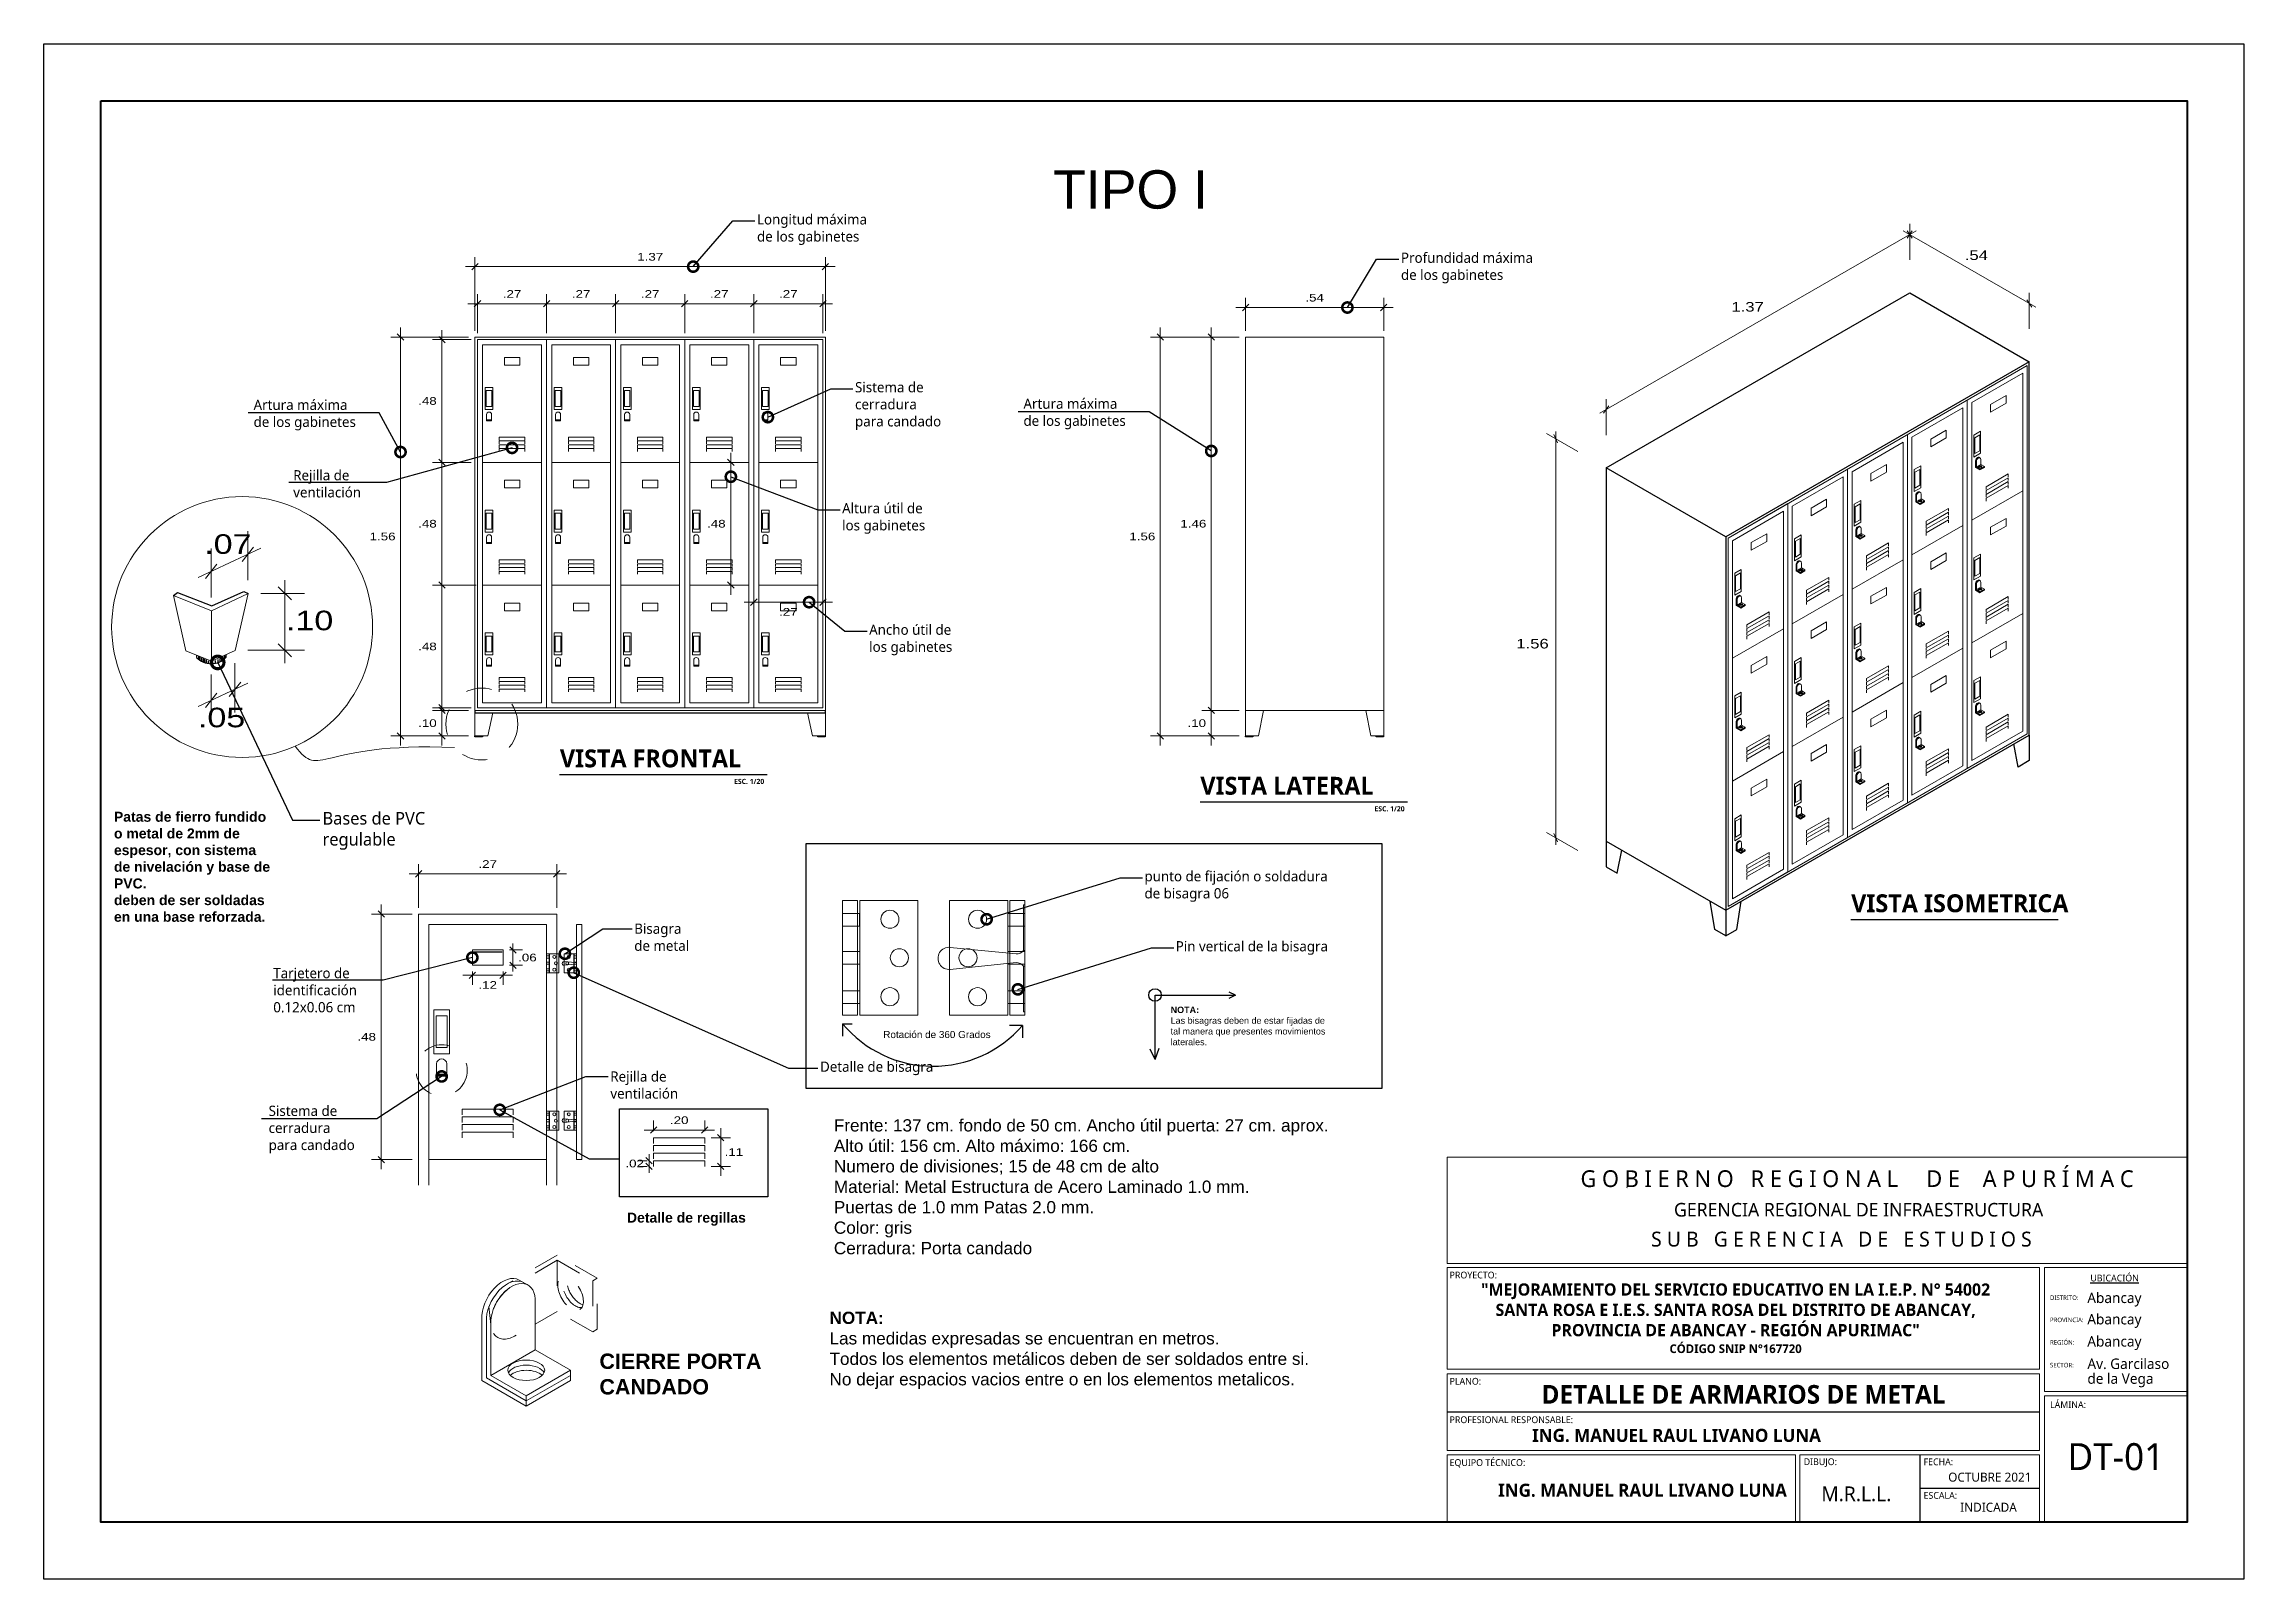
# Model space of a CAD drawing. Header units: inches. Extents: x 14.5 to 23.1, y -0.2 to 17.9.
# Drawn here: x 14.48 to 23.08, y 11.85 to 17.86 of the extents above; entities that cross this region are included whole.
import ezdxf
from ezdxf import colors
from ezdxf.entities.mleader import LeaderData, LeaderLine
from ezdxf.math import Vec2, Vec3

# ---------------------------------------------------------------- set-up
doc = ezdxf.new("R2010")
doc.units = ezdxf.units.IN
doc.header["$MEASUREMENT"] = 0
doc.linetypes.add('ACAD_ISO03W100', pattern=[30, 12, -18])
doc.linetypes.add('HIDDENX2', pattern=[19.05, 12.7, -6.35])
for name, color, linetype, lineweight in [('01', 9, 'Continuous', 5), ('02', 7, 'Continuous', 20), ('A_PROYECCIONES-02', 1, 'HIDDENX2', 13), ('Letras El', 7, 'Continuous', 5), ('LINEAS_IND.', 252, 'Continuous', 5)]:
    doc.layers.add(name, color=color, linetype=linetype, lineweight=lineweight)
doc.layers.add('L2', color=2, linetype='Continuous')
doc.layers.add('MEMBRETE', color=7, linetype='Continuous')
doc.styles.add('Generales', font='trebuc.ttf', dxfattribs={"height": 0.1})
doc.styles.add('Santa Rosa 1 50', font='trebuc.ttf')
doc.styles.get("Standard").update_dxf_attribs({"font": 'arial.ttf'})
doc.styles.add('TM-DIM', font='GOTHIC.TTF', dxfattribs={"width": 1.3})
doc.dimstyles.new('TM-25-4', dxfattribs={"dimscale": 0.25, "dimtxt": 0.12, "dimasz": 0.1, "dimexe": 0.15, "dimexo": 0.1, "dimgap": 0.09, "dimtad": 2, "dimtih": 1, "dimtoh": 1, "dimzin": 4, "dimdsep": 46, "dimtxsty": 'TM-DIM', "dimblk": 'OBLIQUE', "dimcen": 0.05, "dimdle": 0.15, "dimclrd": 1, "dimclre": 1, "dimclrt": 7, "dimadec": 0, "dimazin": 0, "dimtfac": 1, "dimtix": 1, "dimtmove": 2, "dimatfit": 3, "dimldrblk": 'OBLIQUE', "dimfxl": 1, "dimtolj": 1, "dimtzin": 4, "dimlwd": 0, "dimlwe": 0, "dimarcsym": 0})

msp = doc.modelspace()

# ---------------------------------------------------------------- texts
at = {"char_height": 0.07, "attachment_point": 1, "style": 'Generales'}
for s, width, insert in [('\\pxt4,7;{\\fTrebuchet MS|b1|i0|c0|p34;VISTA FRONTAL}', 0.809503, (16.498, 15.0988)), ('\\pxt4,7;{\\fTrebuchet MS|b1|i0|c0|p34;VISTA LATERAL}', 0.809503, (19.0014, 14.9918)), ('\\pxt4,7;{\\fTrebuchet MS|b1|i0|c0|p34;VISTA ISOMETRICA}', 0.887532, (21.5456, 14.5323))]:
    msp.add_mtext_dynamic_manual_height_columns(s, width=width, gutter_width=0, heights=[0.0831], dxfattribs=dict(at, insert=insert))
at = {"ltscale": 0.05, "char_height": 0.02, "width": 0.128632, "attachment_point": 1, "rotation": 360, "style": 'Generales'}
for insert in [(17.1789, 14.9838), (19.6823, 14.8768)]:
    msp.add_mtext('{\\fTrebuchet MS|b1|i0|c0|p34;ESC. 1/20}', dxfattribs=dict(at, insert=insert))
at = {"attachment_point": 1}
for s, width, gutter_width, insert, char_height in [('{\\fArial|b1|i0|c0|p34;Patas de fierro fundido o metal de 2mm de espesor, con sistema de nivelación y base de PVC.\\Pdeben de ser soldadas en una base reforzada.}', 0.619362, 0.652, (14.7546, 14.8552), 0.0391176), ('{\\fArial|b1|i0|c0|p34;NOTA:\\P}Las bisagras deben de estar fijadas de tal manera que presentes movimientos laterales.', 0.647868, 0.4189, (18.8853, 14.093), 0.025134), ('Frente: 137 cm. fondo de 50 cm. Ancho útil puerta: 27 cm. aprox.  \\PAlto útil: 156 cm. Alto máximo: 166 cm.\\PNumero de divisiones; 15 de 48 cm de alto\\PMaterial: Metal Estructura de Acero Laminado 1.0 mm. \\PPuertas de 1.0 mm Patas 2.0 mm.\\PColor: gris\\PCerradura: Porta candado', 2.421182, 0.2731, (17.5688, 13.6528), 0.048), ('{\\fArial|b1|i0|c0|p34;Detalle de regillas}', 0.619362, 0.652, (16.7601, 13.2875), 0.039118), ('{\\fArial|b1|i0|c0|p34;NOTA:\\P}Las medidas expresadas se encuentran en metros.\\PTodos los elementos metálicos deben de ser soldados entre si.\\PNo dejar espacios vacios entre o en los elementos metalicos.', 1.875382, 0.8, (17.5518, 12.8999), 0.048), ('{\\fArial|b1|i0|c0|p34;CIERRE PORTA CANDADO}', 0.95, 1, (16.6525, 12.7363), 0.06)]:
    msp.add_mtext_dynamic_manual_height_columns(s, width=width, gutter_width=gutter_width, heights=[0], dxfattribs=dict(at, insert=insert, char_height=char_height))
at = {"insert": (17.762, 13.9978), "char_height": 0.027711, "attachment_point": 1}
msp.add_mtext('Rotación de 360 Grados', dxfattribs=at)
at = {"layer": '01', "insert": (18.4259, 17.3639), "char_height": 0.15, "attachment_point": 1}
msp.add_mtext_dynamic_manual_height_columns('TIPO I', width=0.726403, gutter_width=1.0797, heights=[0], dxfattribs=at)
at = {"layer": '01', "color": 7, "attachment_point": 5, "style": 'TM-DIM'}
for s, insert, char_height in [('\\A1;.54', (22.0351, 17.0315), 0.0375), ('\\A1;1.37', (21.1408, 16.8297), 0.0375), ('\\A1;.07', (15.2, 15.9015), 0.0765), ('\\A1;.10', (15.5196, 15.6027), 0.0765), ('\\A1;1.56', (20.3, 15.5123), 0.0375), ('\\A1;.05', (15.1754, 15.2233), 0.0765)]:
    msp.add_mtext(s, dxfattribs=dict(at, insert=insert, char_height=char_height))
at = {"layer": 'MEMBRETE', "color": 7, "lineweight": 5, "style": 'Generales'}
for s, height, p in [('G O B I E R N O   R E G I O N A L     D E    A P U R Í M A C   ', 0.065344, (20.4874, 13.3876)), ('GERENCIA REGIONAL DE INFRAESTRUCTURA', 0.052981, (20.8529, 13.2723)), ('S U B   G E R E N C I A   D E   E S T U D I O S ', 0.05828, (20.7634, 13.1547))]:
    msp.add_text(s, height=height, dxfattribs=at).set_placement(p)
at = {"layer": 'MEMBRETE', "color": 7, "ltscale": 0.5, "style": 'Generales'}
for s, height, p in [('PROYECTO:', 0.02649, (19.9757, 13.0301)), ('PLANO:', 0.02649, (19.9757, 12.6146)), ('LÁMINA:', 0.02649, (22.3229, 12.5233)), ('PROFESIONAL RESPONSABLE:', 0.026491, (19.9757, 12.4642)), ('DT-01', 0.10547, (22.3914, 12.2803)), ('EQUIPO TÉCNICO:', 0.026491, (19.9757, 12.2967)), ('DIBUJO:', 0.02649, (21.36, 12.3)), ('FECHA:', 0.02649, (21.8285, 12.2996)), ('M.R.L.L.', 0.05762, (21.4289, 12.1589)), ('OCTUBRE 2021', 0.035321, (21.9249, 12.2353)), ('ESCALA:', 0.02649, (21.8285, 12.1684)), ('INDICADA', 0.03532, (21.9718, 12.1175))]:
    msp.add_text(s, height=height, dxfattribs=at).set_placement(p)
at = {"layer": 'MEMBRETE', "color": 7, "style": 'Santa Rosa 1 50'}
for s, height, p in [('%%UUBICACIÓN', 0.026491, (22.4804, 13.0183)), ('DISTRITO:', 0.01766, (22.3229, 12.9459)), ('Abancay', 0.04084, (22.4687, 12.9338)), ('PROVINCIA:', 0.01766, (22.3229, 12.8591)), ('Abancay', 0.04084, (22.4687, 12.8503)), ('REGIÓN:', 0.01766, (22.3228, 12.7712)), ('Abancay', 0.04084, (22.4687, 12.7636)), ('SECTOR:', 0.01766, (22.3228, 12.6823)), ('Av. Garcilaso  ', 0.04084, (22.4691, 12.676)), (' de la Vega ', 0.04084, (22.4553, 12.618))]:
    msp.add_text(s, height=height, dxfattribs=at).set_placement(p)
at = {"layer": 'MEMBRETE', "color": 7, "ltscale": 0.5, "attachment_point": 1, "style": 'Generales'}
for s, insert, char_height, width in [('\\pxqc;{\\fTrebuchet MS|b1|i0|c0|p34;\\H0.6891x;"MEJORAMIENTO DEL SERVICIO EDUCATIVO EN LA I.E.P. N° 54002 \\PSANTA ROSA E I.E.S. SANTA ROSA DEL DISTRITO DE ABANCAY, \\PPROVINCIA DE ABANCAY - REGIÓN APURIMAC"\\H1.4512x;\\P\\H0.49222x;CÓDIGO SNIP N°167720}', (19.9281, 13.0105), 0.0691434, 2.331444), ('{\\fTrebuchet MS|b1|i0|c0|p34;DETALLE DE ARMARIOS DE METAL}', (20.3351, 12.6132), 0.072985, 1.746381), ('{\\fTrebuchet MS|b1|i0|c0|p34;\\H0.88598x;ING. MANUEL RAUL LIVANO LUNA}', (20.2984, 12.4418), 0.05762, 1.793367), ('{\\fTrebuchet MS|b1|i0|c0|p34;\\H0.88598x;ING. MANUEL RAUL LIVANO LUNA}', (20.1655, 12.2274), 0.05762, 1.793367)]:
    msp.add_mtext(s, dxfattribs=dict(at, insert=insert, char_height=char_height, width=width))

# ---------------------------------------------------------------- blocks, each defined once
blk = doc.blocks.new('_Oblique')
at = {"color": 0, "linetype": 'ByBlock', "lineweight": -2}
blk.add_line((-0.5, -0.5), (0.5, 0.5), dxfattribs=at)
blk = doc.blocks.new('*D11')
at = {"color": 1, "lineweight": 0, "transparency": 16777216}
for p, q in [((16.1509, 16.7015), (15.9993, 16.7015)), ((16.0368, 16.739), (16.0368, 16.184)), ((16.1509, 16.2215), (15.9993, 16.2215))]:
    blk.add_line(p, q, dxfattribs=at)
at = {"layer": 'Defpoints', "color": 0, "transparency": 16777216}
for p in [(16.1759, 16.7015), (16.0368, 16.2215), (16.1759, 16.2215)]:
    blk.add_point(p, dxfattribs=at)
at = {"color": 1, "lineweight": 0, "transparency": 16777216, "xscale": 0.025, "yscale": 0.025, "zscale": 0.025}
for p, rotation in [((16.0368, 16.7015), 90), ((16.0368, 16.2215), 270)]:
    blk.add_blockref('_Oblique', p, dxfattribs=dict(at, rotation=rotation))
at = {"color": 7, "transparency": 16777216, "insert": (15.9801, 16.4615), "char_height": 0.03, "attachment_point": 5, "style": 'TM-DIM'}
blk.add_mtext('\\A1;.48', dxfattribs=at)
blk = doc.blocks.new('*D12')
at = {"color": 1, "lineweight": 0, "transparency": 16777216}
for p, q in [((16.0368, 16.259), (16.0368, 15.704)), ((16.1509, 16.2215), (15.9993, 16.2215)), ((16.1709, 15.7415), (15.9993, 15.7415))]:
    blk.add_line(p, q, dxfattribs=at)
at = {"layer": 'Defpoints', "color": 0, "transparency": 16777216}
for p in [(16.1759, 16.2215), (16.0368, 15.7415), (16.1959, 15.7415)]:
    blk.add_point(p, dxfattribs=at)
at = {"color": 1, "lineweight": 0, "transparency": 16777216, "xscale": 0.025, "yscale": 0.025, "zscale": 0.025}
for p, rotation in [((16.0368, 16.2215), 90), ((16.0368, 15.7415), 270)]:
    blk.add_blockref('_Oblique', p, dxfattribs=dict(at, rotation=rotation))
at = {"color": 7, "transparency": 16777216, "insert": (15.9801, 15.9815), "char_height": 0.03, "attachment_point": 5, "style": 'TM-DIM'}
blk.add_mtext('\\A1;.48', dxfattribs=at)
blk = doc.blocks.new('*D13')
at = {"color": 1, "lineweight": 0, "transparency": 16777216}
for p, q in [((16.1709, 15.7415), (15.9993, 15.7415)), ((16.0368, 15.779), (16.0368, 15.224)), ((16.1509, 15.2615), (15.9993, 15.2615))]:
    blk.add_line(p, q, dxfattribs=at)
at = {"layer": 'Defpoints', "color": 0, "transparency": 16777216}
for p in [(16.1959, 15.7415), (16.0368, 15.2615), (16.1759, 15.2615)]:
    blk.add_point(p, dxfattribs=at)
at = {"color": 1, "lineweight": 0, "transparency": 16777216, "xscale": 0.025, "yscale": 0.025, "zscale": 0.025}
for p, rotation in [((16.0368, 15.7415), 90), ((16.0368, 15.2615), 270)]:
    blk.add_blockref('_Oblique', p, dxfattribs=dict(at, rotation=rotation))
at = {"color": 7, "transparency": 16777216, "insert": (15.9801, 15.5015), "char_height": 0.03, "attachment_point": 5, "style": 'TM-DIM'}
blk.add_mtext('\\A1;.48', dxfattribs=at)
blk = doc.blocks.new('*D14')
at = {"color": 1, "lineweight": 0, "transparency": 16777216}
for p, q in [((16.1409, 15.2515), (15.9993, 15.2515)), ((16.0368, 15.289), (16.0368, 15.114)), ((16.1409, 15.1515), (15.9993, 15.1515))]:
    blk.add_line(p, q, dxfattribs=at)
at = {"layer": 'Defpoints', "color": 0, "transparency": 16777216}
for p in [(16.1659, 15.2515), (16.0368, 15.1515), (16.1659, 15.1515)]:
    blk.add_point(p, dxfattribs=at)
at = {"color": 1, "lineweight": 0, "transparency": 16777216, "xscale": 0.025, "yscale": 0.025, "zscale": 0.025}
for p, rotation in [((16.0368, 15.2515), 90), ((16.0368, 15.1515), 270)]:
    blk.add_blockref('_Oblique', p, dxfattribs=dict(at, rotation=rotation))
at = {"color": 7, "transparency": 16777216, "insert": (15.98, 15.2015), "char_height": 0.03, "attachment_point": 5, "style": 'TM-DIM'}
blk.add_mtext('\\A1;.10', dxfattribs=at)
blk = doc.blocks.new('*D15')
at = {"color": 1, "lineweight": 0, "transparency": 16777216}
for p, q in [((16.1409, 16.7115), (15.8374, 16.7115)), ((15.8749, 15.114), (15.8749, 16.749)), ((16.1409, 15.1515), (15.8374, 15.1515))]:
    blk.add_line(p, q, dxfattribs=at)
at = {"layer": 'Defpoints', "color": 0, "transparency": 16777216}
for p in [(15.8749, 16.7115), (16.1659, 16.7115), (16.1659, 15.1515)]:
    blk.add_point(p, dxfattribs=at)
at = {"color": 1, "lineweight": 0, "transparency": 16777216, "xscale": 0.025, "yscale": 0.025, "zscale": 0.025}
for p, rotation in [((15.8749, 16.7115), 90), ((15.8749, 15.1515), 270)]:
    blk.add_blockref('_Oblique', p, dxfattribs=dict(at, rotation=rotation))
at = {"color": 7, "transparency": 16777216, "insert": (15.8047, 15.9315), "char_height": 0.03, "attachment_point": 5, "style": 'TM-DIM'}
blk.add_mtext('\\A1;1.56', dxfattribs=at)
blk = doc.blocks.new('*D16')
at = {"color": 1, "lineweight": 0, "transparency": 16777216}
for p, q in [((16.1759, 16.7265), (16.1759, 16.8795)), ((16.4459, 16.7265), (16.4459, 16.8795)), ((16.1384, 16.842), (16.4834, 16.842))]:
    blk.add_line(p, q, dxfattribs=at)
at = {"layer": 'Defpoints', "color": 0, "transparency": 16777216}
for p in [(16.4459, 16.842), (16.1759, 16.7015), (16.4459, 16.7015)]:
    blk.add_point(p, dxfattribs=at)
at = {"color": 1, "lineweight": 0, "transparency": 16777216, "xscale": 0.025, "yscale": 0.025, "zscale": 0.025, "rotation": 180}
blk.add_blockref('_Oblique', (16.1759, 16.842), dxfattribs=at)
at = {"color": 1, "lineweight": 0, "transparency": 16777216, "xscale": 0.025, "yscale": 0.025, "zscale": 0.025}
blk.add_blockref('_Oblique', (16.4459, 16.842), dxfattribs=at)
at = {"color": 7, "transparency": 16777216, "insert": (16.3109, 16.8802), "char_height": 0.03, "attachment_point": 5, "style": 'TM-DIM'}
blk.add_mtext('\\A1;.27', dxfattribs=at)
blk = doc.blocks.new('*D17')
at = {"color": 1, "lineweight": 0, "transparency": 16777216}
for p, q in [((16.4459, 16.7265), (16.4459, 16.8795)), ((16.7159, 16.7265), (16.7159, 16.8795)), ((16.4084, 16.842), (16.7534, 16.842))]:
    blk.add_line(p, q, dxfattribs=at)
at = {"layer": 'Defpoints', "color": 0, "transparency": 16777216}
for p in [(16.7159, 16.842), (16.4459, 16.7015), (16.7159, 16.7015)]:
    blk.add_point(p, dxfattribs=at)
at = {"color": 1, "lineweight": 0, "transparency": 16777216, "xscale": 0.025, "yscale": 0.025, "zscale": 0.025, "rotation": 180}
blk.add_blockref('_Oblique', (16.4459, 16.842), dxfattribs=at)
at = {"color": 1, "lineweight": 0, "transparency": 16777216, "xscale": 0.025, "yscale": 0.025, "zscale": 0.025}
blk.add_blockref('_Oblique', (16.7159, 16.842), dxfattribs=at)
at = {"color": 7, "transparency": 16777216, "insert": (16.5809, 16.8802), "char_height": 0.03, "attachment_point": 5, "style": 'TM-DIM'}
blk.add_mtext('\\A1;.27', dxfattribs=at)
blk = doc.blocks.new('*D18')
at = {"color": 1, "lineweight": 0, "transparency": 16777216}
for p, q in [((16.7159, 16.7265), (16.7159, 16.8795)), ((16.9859, 16.7265), (16.9859, 16.8795)), ((16.6784, 16.842), (17.0234, 16.842))]:
    blk.add_line(p, q, dxfattribs=at)
at = {"layer": 'Defpoints', "color": 0, "transparency": 16777216}
for p in [(16.9859, 16.842), (16.7159, 16.7015), (16.9859, 16.7015)]:
    blk.add_point(p, dxfattribs=at)
at = {"color": 1, "lineweight": 0, "transparency": 16777216, "xscale": 0.025, "yscale": 0.025, "zscale": 0.025, "rotation": 180}
blk.add_blockref('_Oblique', (16.7159, 16.842), dxfattribs=at)
at = {"color": 1, "lineweight": 0, "transparency": 16777216, "xscale": 0.025, "yscale": 0.025, "zscale": 0.025}
blk.add_blockref('_Oblique', (16.9859, 16.842), dxfattribs=at)
at = {"color": 7, "transparency": 16777216, "insert": (16.8509, 16.8802), "char_height": 0.03, "attachment_point": 5, "style": 'TM-DIM'}
blk.add_mtext('\\A1;.27', dxfattribs=at)
blk = doc.blocks.new('*D19')
at = {"color": 1, "lineweight": 0, "transparency": 16777216}
for p, q in [((16.9859, 16.7265), (16.9859, 16.8795)), ((17.2559, 16.7265), (17.2559, 16.8795)), ((16.9484, 16.842), (17.2934, 16.842))]:
    blk.add_line(p, q, dxfattribs=at)
at = {"layer": 'Defpoints', "color": 0, "transparency": 16777216}
for p in [(17.2559, 16.842), (16.9859, 16.7015), (17.2559, 16.7015)]:
    blk.add_point(p, dxfattribs=at)
at = {"color": 1, "lineweight": 0, "transparency": 16777216, "xscale": 0.025, "yscale": 0.025, "zscale": 0.025, "rotation": 180}
blk.add_blockref('_Oblique', (16.9859, 16.842), dxfattribs=at)
at = {"color": 1, "lineweight": 0, "transparency": 16777216, "xscale": 0.025, "yscale": 0.025, "zscale": 0.025}
blk.add_blockref('_Oblique', (17.2559, 16.842), dxfattribs=at)
at = {"color": 7, "transparency": 16777216, "insert": (17.1209, 16.8802), "char_height": 0.03, "attachment_point": 5, "style": 'TM-DIM'}
blk.add_mtext('\\A1;.27', dxfattribs=at)
blk = doc.blocks.new('*D20')
at = {"color": 1, "lineweight": 0, "transparency": 16777216}
for p, q in [((17.2559, 16.7265), (17.2559, 16.8795)), ((17.5259, 16.7265), (17.5259, 16.8795)), ((17.2184, 16.842), (17.5634, 16.842))]:
    blk.add_line(p, q, dxfattribs=at)
at = {"layer": 'Defpoints', "color": 0, "transparency": 16777216}
for p in [(17.5259, 16.842), (17.2559, 16.7015), (17.5259, 16.7015)]:
    blk.add_point(p, dxfattribs=at)
at = {"color": 1, "lineweight": 0, "transparency": 16777216, "xscale": 0.025, "yscale": 0.025, "zscale": 0.025, "rotation": 180}
blk.add_blockref('_Oblique', (17.2559, 16.842), dxfattribs=at)
at = {"color": 1, "lineweight": 0, "transparency": 16777216, "xscale": 0.025, "yscale": 0.025, "zscale": 0.025}
blk.add_blockref('_Oblique', (17.5259, 16.842), dxfattribs=at)
at = {"color": 7, "transparency": 16777216, "insert": (17.3909, 16.8802), "char_height": 0.03, "attachment_point": 5, "style": 'TM-DIM'}
blk.add_mtext('\\A1;.27', dxfattribs=at)
blk = doc.blocks.new('*D21')
at = {"color": 1, "lineweight": 0, "transparency": 16777216}
for p, q in [((16.1284, 16.9871), (17.5734, 16.9871)), ((16.1659, 16.7365), (16.1659, 17.0246)), ((17.5359, 16.7365), (17.5359, 17.0246))]:
    blk.add_line(p, q, dxfattribs=at)
at = {"layer": 'Defpoints', "color": 0, "transparency": 16777216}
for p in [(17.5359, 16.9871), (16.1659, 16.7115), (17.5359, 16.7115)]:
    blk.add_point(p, dxfattribs=at)
at = {"color": 1, "lineweight": 0, "transparency": 16777216, "xscale": 0.025, "yscale": 0.025, "zscale": 0.025, "rotation": 180}
blk.add_blockref('_Oblique', (16.1659, 16.9871), dxfattribs=at)
at = {"color": 1, "lineweight": 0, "transparency": 16777216, "xscale": 0.025, "yscale": 0.025, "zscale": 0.025}
blk.add_blockref('_Oblique', (17.5359, 16.9871), dxfattribs=at)
at = {"color": 7, "transparency": 16777216, "insert": (16.8509, 17.0253), "char_height": 0.03, "attachment_point": 5, "style": 'TM-DIM'}
blk.add_mtext('\\A1;1.37', dxfattribs=at)
blk = doc.blocks.new('_DotSmall')
at = {"color": 0, "linetype": 'ByBlock', "const_width": 0.5}
blk.add_lwpolyline([(-0.0625, 0, 1), (0.0625, 0, 1)], format="xyb", close=True, dxfattribs=at)
blk = doc.blocks.new('*D23')
at = {"color": 1, "lineweight": 0, "transparency": 16777216}
for p, q in [((17.2184, 15.6749), (17.5634, 15.6749)), ((17.2559, 15.7165), (17.2559, 15.6374)), ((17.5259, 15.7165), (17.5259, 15.6374))]:
    blk.add_line(p, q, dxfattribs=at)
at = {"layer": 'Defpoints', "color": 0, "transparency": 16777216}
for p in [(17.2559, 15.7415), (17.5259, 15.7415), (17.5259, 15.6749)]:
    blk.add_point(p, dxfattribs=at)
at = {"color": 1, "lineweight": 0, "transparency": 16777216, "xscale": 0.025, "yscale": 0.025, "zscale": 0.025, "rotation": 180}
blk.add_blockref('_Oblique', (17.2559, 15.6749), dxfattribs=at)
at = {"color": 1, "lineweight": 0, "transparency": 16777216, "xscale": 0.025, "yscale": 0.025, "zscale": 0.025}
blk.add_blockref('_Oblique', (17.5259, 15.6749), dxfattribs=at)
at = {"color": 7, "transparency": 16777216, "insert": (17.3909, 15.6367), "char_height": 0.03, "attachment_point": 5, "style": 'TM-DIM'}
blk.add_mtext('\\A1;.27', dxfattribs=at)
blk = doc.blocks.new('*D24')
at = {"color": 1, "lineweight": 0, "transparency": 16777216}
for p, q in [((17.1662, 16.259), (17.1662, 15.704)), ((17.2309, 16.2215), (17.1287, 16.2215)), ((17.2309, 15.7415), (17.1287, 15.7415))]:
    blk.add_line(p, q, dxfattribs=at)
at = {"layer": 'Defpoints', "color": 0, "transparency": 16777216}
for p in [(17.2559, 16.2215), (17.1662, 15.7415), (17.2559, 15.7415)]:
    blk.add_point(p, dxfattribs=at)
at = {"color": 1, "lineweight": 0, "transparency": 16777216, "xscale": 0.025, "yscale": 0.025, "zscale": 0.025}
for p, rotation in [((17.1662, 16.2215), 90), ((17.1662, 15.7415), 270)]:
    blk.add_blockref('_Oblique', p, dxfattribs=dict(at, rotation=rotation))
at = {"color": 7, "transparency": 16777216, "insert": (17.1095, 15.9815), "char_height": 0.03, "attachment_point": 5, "style": 'TM-DIM'}
blk.add_mtext('\\A1;.48', dxfattribs=at)
blk = doc.blocks.new('*D25')
at = {"color": 1, "lineweight": 0, "transparency": 16777216}
for p, q in [((19.1783, 16.7365), (19.1783, 16.8647)), ((19.7183, 16.7365), (19.7183, 16.8647)), ((19.1408, 16.8272), (19.7558, 16.8272))]:
    blk.add_line(p, q, dxfattribs=at)
at = {"layer": 'Defpoints', "color": 0, "transparency": 16777216}
for p in [(19.7183, 16.8272), (19.1783, 16.7115), (19.7183, 16.7115)]:
    blk.add_point(p, dxfattribs=at)
at = {"color": 1, "lineweight": 0, "transparency": 16777216, "xscale": 0.025, "yscale": 0.025, "zscale": 0.025, "rotation": 180}
blk.add_blockref('_Oblique', (19.1783, 16.8272), dxfattribs=at)
at = {"color": 1, "lineweight": 0, "transparency": 16777216, "xscale": 0.025, "yscale": 0.025, "zscale": 0.025}
blk.add_blockref('_Oblique', (19.7183, 16.8272), dxfattribs=at)
at = {"color": 7, "transparency": 16777216, "insert": (19.4483, 16.8654), "char_height": 0.03, "attachment_point": 5, "style": 'TM-DIM'}
blk.add_mtext('\\A1;.54', dxfattribs=at)
blk = doc.blocks.new('*D26')
at = {"color": 1, "lineweight": 0, "transparency": 16777216}
for p, q in [((19.1533, 16.7115), (19.0067, 16.7115)), ((19.0442, 16.749), (19.0442, 15.214)), ((19.1533, 15.2515), (19.0067, 15.2515))]:
    blk.add_line(p, q, dxfattribs=at)
at = {"layer": 'Defpoints', "color": 0, "transparency": 16777216}
for p in [(19.1783, 16.7115), (19.0442, 15.2515), (19.1783, 15.2515)]:
    blk.add_point(p, dxfattribs=at)
at = {"color": 1, "lineweight": 0, "transparency": 16777216, "xscale": 0.025, "yscale": 0.025, "zscale": 0.025}
for p, rotation in [((19.0442, 16.7115), 90), ((19.0442, 15.2515), 270)]:
    blk.add_blockref('_Oblique', p, dxfattribs=dict(at, rotation=rotation))
at = {"color": 7, "transparency": 16777216, "insert": (18.9741, 15.9815), "char_height": 0.03, "attachment_point": 5, "style": 'TM-DIM'}
blk.add_mtext('\\A1;1.46', dxfattribs=at)
blk = doc.blocks.new('*D27')
at = {"color": 1, "lineweight": 0, "transparency": 16777216}
for p, q in [((19.1533, 15.2515), (19.0067, 15.2515)), ((19.0442, 15.114), (19.0442, 15.289)), ((19.1533, 15.1515), (19.0067, 15.1515))]:
    blk.add_line(p, q, dxfattribs=at)
at = {"layer": 'Defpoints', "color": 0, "transparency": 16777216}
for p in [(19.0442, 15.2515), (19.1783, 15.2515), (19.1783, 15.1515)]:
    blk.add_point(p, dxfattribs=at)
at = {"color": 1, "lineweight": 0, "transparency": 16777216, "xscale": 0.025, "yscale": 0.025, "zscale": 0.025}
for p, rotation in [((19.0442, 15.2515), 90), ((19.0442, 15.1515), 270)]:
    blk.add_blockref('_Oblique', p, dxfattribs=dict(at, rotation=rotation))
at = {"color": 7, "transparency": 16777216, "insert": (18.9875, 15.2015), "char_height": 0.03, "attachment_point": 5, "style": 'TM-DIM'}
blk.add_mtext('\\A1;.10', dxfattribs=at)
blk = doc.blocks.new('*D28')
at = {"color": 1, "lineweight": 0, "transparency": 16777216}
for p, q in [((15.9457, 14.4798), (15.9457, 14.65)), ((16.4857, 14.4798), (16.4857, 14.65)), ((15.9082, 14.6125), (16.5232, 14.6125))]:
    blk.add_line(p, q, dxfattribs=at)
at = {"layer": 'Defpoints', "color": 0, "transparency": 16777216}
for p in [(16.4857, 14.6125), (15.9457, 14.4548), (16.4857, 14.4548)]:
    blk.add_point(p, dxfattribs=at)
at = {"color": 1, "lineweight": 0, "transparency": 16777216, "xscale": 0.025, "yscale": 0.025, "zscale": 0.025, "rotation": 180}
blk.add_blockref('_Oblique', (15.9457, 14.6125), dxfattribs=at)
at = {"color": 1, "lineweight": 0, "transparency": 16777216, "xscale": 0.025, "yscale": 0.025, "zscale": 0.025}
blk.add_blockref('_Oblique', (16.4857, 14.6125), dxfattribs=at)
at = {"color": 7, "transparency": 16777216, "insert": (16.2157, 14.6507), "char_height": 0.03, "attachment_point": 5, "style": 'TM-DIM'}
blk.add_mtext('\\A1;.27', dxfattribs=at)
blk = doc.blocks.new('*D29')
at = {"color": 1, "lineweight": 0, "transparency": 16777216}
for p, q in [((15.9207, 14.4548), (15.7619, 14.4548)), ((15.7994, 14.4923), (15.7994, 13.4573)), ((15.9207, 13.4948), (15.7619, 13.4948))]:
    blk.add_line(p, q, dxfattribs=at)
at = {"layer": 'Defpoints', "color": 0, "transparency": 16777216}
for p in [(15.9457, 14.4548), (15.7994, 13.4948), (15.9457, 13.4948)]:
    blk.add_point(p, dxfattribs=at)
at = {"color": 1, "lineweight": 0, "transparency": 16777216, "xscale": 0.025, "yscale": 0.025, "zscale": 0.025}
for p, rotation in [((15.7994, 14.4548), 90), ((15.7994, 13.4948), 270)]:
    blk.add_blockref('_Oblique', p, dxfattribs=dict(at, rotation=rotation))
at = {"color": 7, "transparency": 16777216, "insert": (15.7427, 13.9748), "char_height": 0.03, "attachment_point": 5, "style": 'TM-DIM'}
blk.add_mtext('\\A1;.48', dxfattribs=at)
blk = doc.blocks.new('*D30')
at = {"color": 1, "lineweight": 0, "transparency": 16777216}
for p, q in [((19.1533, 16.7115), (18.8072, 16.7115)), ((18.8447, 16.749), (18.8447, 15.114)), ((19.1533, 15.1515), (18.8072, 15.1515))]:
    blk.add_line(p, q, dxfattribs=at)
at = {"layer": 'Defpoints', "color": 0, "transparency": 16777216}
for p in [(19.1783, 16.7115), (18.8447, 15.1515), (19.1783, 15.1515)]:
    blk.add_point(p, dxfattribs=at)
at = {"color": 1, "lineweight": 0, "transparency": 16777216, "xscale": 0.025, "yscale": 0.025, "zscale": 0.025}
for p, rotation in [((18.8447, 16.7115), 90), ((18.8447, 15.1515), 270)]:
    blk.add_blockref('_Oblique', p, dxfattribs=dict(at, rotation=rotation))
at = {"color": 7, "transparency": 16777216, "insert": (18.7746, 15.9315), "char_height": 0.03, "attachment_point": 5, "style": 'TM-DIM'}
blk.add_mtext('\\A1;1.56', dxfattribs=at)
blk = doc.blocks.new('*D65')
at = {"color": 1, "lineweight": 0, "transparency": 16777216}
for p, q in [((17.1268, 13.618), (17.1268, 13.4307)), ((17.0893, 13.5805), (17.1643, 13.5805)), ((17.0893, 13.4682), (17.1643, 13.4682))]:
    blk.add_line(p, q, dxfattribs=at)
at = {"layer": 'Defpoints', "color": 0, "transparency": 16777216}
for p in [(17.0643, 13.5805), (17.0643, 13.4682), (17.1268, 13.4682)]:
    blk.add_point(p, dxfattribs=at)
at = {"color": 1, "lineweight": 0, "transparency": 16777216, "xscale": 0.025, "yscale": 0.025, "zscale": 0.025}
for p, rotation in [((17.1268, 13.5805), 90), ((17.1268, 13.4682), 270)]:
    blk.add_blockref('_Oblique', p, dxfattribs=dict(at, rotation=rotation))
at = {"color": 7, "transparency": 16777216, "insert": (17.1782, 13.5244), "char_height": 0.03, "attachment_point": 5, "style": 'TM-DIM'}
blk.add_mtext('\\A1;.11', dxfattribs=at)
blk = doc.blocks.new('*D66')
at = {"color": 1, "lineweight": 0, "transparency": 16777216}
for p, q in [((16.8467, 13.4905), (16.8467, 13.5155)), ((16.8393, 13.4905), (16.8092, 13.4905)), ((16.8393, 13.4682), (16.8092, 13.4682)), ((16.8467, 13.4905), (16.8467, 13.4682)), ((16.8467, 13.4682), (16.8467, 13.4432))]:
    blk.add_line(p, q, dxfattribs=at)
at = {"layer": 'Defpoints', "color": 0, "transparency": 16777216}
for p in [(16.8467, 13.4682), (16.8643, 13.4905), (16.8643, 13.4682)]:
    blk.add_point(p, dxfattribs=at)
at = {"color": 1, "lineweight": 0, "transparency": 16777216, "xscale": 0.025, "yscale": 0.025, "zscale": 0.025}
for p, rotation in [((16.8467, 13.4905), 270), ((16.8467, 13.4682), 90)]:
    blk.add_blockref('_Oblique', p, dxfattribs=dict(at, rotation=rotation))
at = {"color": 7, "transparency": 16777216, "insert": (16.7901, 13.4794), "char_height": 0.03, "attachment_point": 5, "style": 'TM-DIM'}
blk.add_mtext('\\A1;.02', dxfattribs=at)
blk = doc.blocks.new('*D67')
at = {"color": 1, "lineweight": 0, "transparency": 16777216}
for p, q in [((16.8268, 13.6105), (17.1018, 13.6105)), ((16.8643, 13.6055), (16.8643, 13.648)), ((17.0643, 13.6055), (17.0643, 13.648))]:
    blk.add_line(p, q, dxfattribs=at)
at = {"layer": 'Defpoints', "color": 0, "transparency": 16777216}
for p in [(17.0643, 13.6105), (16.8643, 13.5805), (17.0643, 13.5805)]:
    blk.add_point(p, dxfattribs=at)
at = {"color": 1, "lineweight": 0, "transparency": 16777216, "xscale": 0.025, "yscale": 0.025, "zscale": 0.025, "rotation": 180}
blk.add_blockref('_Oblique', (16.8643, 13.6105), dxfattribs=at)
at = {"color": 1, "lineweight": 0, "transparency": 16777216, "xscale": 0.025, "yscale": 0.025, "zscale": 0.025}
blk.add_blockref('_Oblique', (17.0643, 13.6105), dxfattribs=at)
at = {"color": 7, "transparency": 16777216, "insert": (16.9643, 13.6487), "char_height": 0.03, "attachment_point": 5, "style": 'TM-DIM'}
blk.add_mtext('\\A1;.20', dxfattribs=at)
blk = doc.blocks.new('*D68')
at = {"color": 1, "lineweight": 0, "transparency": 16777216}
for p, q in [((16.1182, 14.2159), (16.3132, 14.2159)), ((16.1557, 14.2298), (16.1557, 14.1784)), ((16.2757, 14.2298), (16.2757, 14.1784))]:
    blk.add_line(p, q, dxfattribs=at)
at = {"layer": 'Defpoints', "color": 0, "transparency": 16777216}
for p in [(16.1557, 14.2548), (16.2757, 14.2548), (16.2757, 14.2159)]:
    blk.add_point(p, dxfattribs=at)
at = {"color": 1, "lineweight": 0, "transparency": 16777216, "xscale": 0.025, "yscale": 0.025, "zscale": 0.025, "rotation": 180}
blk.add_blockref('_Oblique', (16.1557, 14.2159), dxfattribs=at)
at = {"color": 1, "lineweight": 0, "transparency": 16777216, "xscale": 0.025, "yscale": 0.025, "zscale": 0.025}
blk.add_blockref('_Oblique', (16.2757, 14.2159), dxfattribs=at)
at = {"color": 7, "transparency": 16777216, "insert": (16.2157, 14.1778), "char_height": 0.03, "attachment_point": 5, "style": 'TM-DIM'}
blk.add_mtext('\\A1;.12', dxfattribs=at)
blk = doc.blocks.new('*D69')
at = {"color": 1, "lineweight": 0, "transparency": 16777216}
for p, q in [((16.3007, 14.3148), (16.3519, 14.3148)), ((16.3144, 14.3148), (16.3144, 14.3398)), ((16.3144, 14.2548), (16.3144, 14.3148)), ((16.3007, 14.2548), (16.3519, 14.2548)), ((16.3144, 14.2548), (16.3144, 14.2298))]:
    blk.add_line(p, q, dxfattribs=at)
at = {"layer": 'Defpoints', "color": 0, "transparency": 16777216}
for p in [(16.2757, 14.3148), (16.3144, 14.3148), (16.2757, 14.2548)]:
    blk.add_point(p, dxfattribs=at)
at = {"color": 1, "lineweight": 0, "transparency": 16777216, "xscale": 0.025, "yscale": 0.025, "zscale": 0.025}
for p, rotation in [((16.3144, 14.3148), 270), ((16.3144, 14.2548), 90)]:
    blk.add_blockref('_Oblique', p, dxfattribs=dict(at, rotation=rotation))
at = {"color": 7, "transparency": 16777216, "insert": (16.3709, 14.2848), "char_height": 0.03, "attachment_point": 5, "style": 'TM-DIM'}
blk.add_mtext('\\A1;.06', dxfattribs=at)

# ---------------------------------------------------------------- dimensions: what is measured, and where the dimension line sits
for base, p1, p2, picture, middle in [((17.5359, 16.9871), (16.1659, 16.7115), (17.5359, 16.7115), '*D21', (16.8509, 17.0253)), ((16.4459, 16.842), (16.1759, 16.7015), (16.4459, 16.7015), '*D16', (16.3109, 16.8802)), ((16.7159, 16.842), (16.4459, 16.7015), (16.7159, 16.7015), '*D17', (16.5809, 16.8802)), ((16.9859, 16.842), (16.7159, 16.7015), (16.9859, 16.7015), '*D18', (16.8509, 16.8802)), ((17.2559, 16.842), (16.9859, 16.7015), (17.2559, 16.7015), '*D19', (17.1209, 16.8802)), ((17.5259, 16.842), (17.2559, 16.7015), (17.5259, 16.7015), '*D20', (17.3909, 16.8802)), ((19.7183, 16.8272), (19.1783, 16.7115), (19.7183, 16.7115), '*D25', (19.4483, 16.8654)), ((17.5259, 15.6749), (17.2559, 15.7415), (17.5259, 15.7415), '*D23', (17.3909, 15.6367)), ((16.2757, 14.2159), (16.1557, 14.2548), (16.2757, 14.2548), '*D68', (16.2157, 14.1778)), ((17.0643, 13.6105), (16.8643, 13.5805), (17.0643, 13.5805), '*D67', (16.9643, 13.6487))]:
    dim = msp.add_linear_dim(base=base, p1=p1, p2=p2, dimstyle='TM-25-4')
    dim.commit()
    dim.dimension.update_dxf_attribs({"geometry": picture, "text_midpoint": middle})
for base, p1, p2, picture, middle in [((15.8749, 16.7115), (16.1659, 15.1515), (16.1659, 16.7115), '*D15', (15.8047, 15.9315)), ((16.0368, 16.2215), (16.1759, 16.7015), (16.1759, 16.2215), '*D11', (15.9801, 16.4615)), ((18.8447, 15.1515), (19.1783, 16.7115), (19.1783, 15.1515), '*D30', (18.7746, 15.9315)), ((19.0442, 15.2515), (19.1783, 16.7115), (19.1783, 15.2515), '*D26', (18.9741, 15.9815)), ((16.0368, 15.7415), (16.1759, 16.2215), (16.1959, 15.7415), '*D12', (15.9801, 15.9815)), ((17.1662, 15.7415), (17.2559, 16.2215), (17.2559, 15.7415), '*D24', (17.1095, 15.9815)), ((16.0368, 15.2615), (16.1959, 15.7415), (16.1759, 15.2615), '*D13', (15.9801, 15.5015)), ((16.0368, 15.1515), (16.1659, 15.2515), (16.1659, 15.1515), '*D14', (15.98, 15.2015)), ((19.0442, 15.2515), (19.1783, 15.1515), (19.1783, 15.2515), '*D27', (18.9875, 15.2015)), ((16.3144, 14.3148), (16.2757, 14.2548), (16.2757, 14.3148), '*D69', (16.3709, 14.2848)), ((17.1268, 13.4682), (17.0643, 13.5805), (17.0643, 13.4682), '*D65', (17.1782, 13.5244)), ((16.8467, 13.4682), (16.8643, 13.4905), (16.8643, 13.4682), '*D66', (16.7901, 13.4794))]:
    dim = msp.add_linear_dim(base=base, p1=p1, p2=p2, angle=90, dimstyle='TM-25-4')
    dim.commit()
    dim.dimension.update_dxf_attribs({"geometry": picture, "text_midpoint": middle})
dim = msp.add_linear_dim(base=(16.4857, 14.6125), p1=(15.9457, 14.4548), p2=(16.4857, 14.4548), text='.27', dimstyle='TM-25-4')
dim.commit()
dim.dimension.update_dxf_attribs({"geometry": '*D28', "text_midpoint": (16.2157, 14.6507)})
dim = msp.add_linear_dim(base=(15.7994, 13.4948), p1=(15.9457, 14.4548), p2=(15.9457, 13.4948), angle=90, text='.48', dimstyle='TM-25-4')
dim.commit()
dim.dimension.update_dxf_attribs({"geometry": '*D29', "text_midpoint": (15.7427, 13.9748)})

# ---------------------------------------------------------------- linework, layer by layer
for p, q in [((14.9873, 15.7013), (15.0037, 15.713)), ((15.0037, 15.713), (15.1368, 15.6601)), ((15.1368, 15.6601), (15.263, 15.7165)), ((15.263, 15.7165), (15.2794, 15.7085)), ((15.078, 15.4589), (15.078, 15.4671)), ((15.085, 15.4631), (15.085, 15.4536)), ((15.0903, 15.4606), (15.0903, 15.449)), ((15.0968, 15.4576), (15.0968, 15.446)), ((15.1032, 15.4543), (15.1032, 15.4428)), ((15.109, 15.4515), (15.109, 15.4399)), ((15.1151, 15.4495), (15.1151, 15.4379)), ((15.1234, 15.4458), (15.1234, 15.4363)), ((15.1311, 15.4436), (15.1311, 15.4364)), ((15.1405, 15.4425), (15.1405, 15.4356)), ((15.15, 15.4468), (15.15, 15.4352)), ((15.1601, 15.4508), (15.1601, 15.4392)), ((15.1683, 15.4546), (15.1683, 15.443)), ((15.1746, 15.4582), (15.1746, 15.4466)), ((15.1807, 15.4618), (15.1807, 15.4502)), ((15.1866, 15.4652), (15.1866, 15.4537)), ((15.1927, 15.4589), (15.1927, 15.4685)), ((16.1667, 15.1511), (16.1667, 15.1484)), ((16.1678, 15.1511), (16.1678, 15.1484)), ((16.1695, 15.1511), (16.1695, 15.1484)), ((16.1717, 15.1511), (16.1717, 15.1484)), ((16.1741, 15.1511), (16.1741, 15.1484)), ((16.1764, 15.1511), (16.1764, 15.1484)), ((16.1789, 15.1511), (16.1789, 15.1484)), ((16.1812, 15.1511), (16.1812, 15.1484)), ((16.1844, 15.1511), (16.1844, 15.1484)), ((16.1869, 15.1511), (16.1869, 15.1484)), ((16.1896, 15.1511), (16.1896, 15.1484)), ((16.1916, 15.1511), (16.1916, 15.1484)), ((16.1935, 15.1511), (16.1935, 15.1484)), ((17.5071, 15.1509), (17.5071, 15.1482)), ((17.5082, 15.1509), (17.5082, 15.1482)), ((17.51, 15.1509), (17.51, 15.1482)), ((17.5122, 15.1509), (17.5122, 15.1482)), ((17.5146, 15.1509), (17.5146, 15.1482)), ((17.5169, 15.1509), (17.5169, 15.1482)), ((17.5194, 15.1509), (17.5194, 15.1482)), ((17.5216, 15.1509), (17.5216, 15.1482)), ((17.5248, 15.1509), (17.5248, 15.1482)), ((17.5274, 15.1509), (17.5274, 15.1482)), ((17.5301, 15.1509), (17.5301, 15.1482)), ((17.532, 15.1509), (17.532, 15.1482)), ((17.534, 15.1509), (17.534, 15.1482)), ((19.1789, 15.1507), (19.1789, 15.148)), ((19.18, 15.1507), (19.18, 15.148)), ((19.1817, 15.1507), (19.1817, 15.148)), ((19.1839, 15.1507), (19.1839, 15.148)), ((19.1863, 15.1507), (19.1863, 15.148)), ((19.1886, 15.1507), (19.1886, 15.148)), ((19.1912, 15.1507), (19.1912, 15.148)), ((19.1934, 15.1507), (19.1934, 15.148)), ((19.1966, 15.1507), (19.1966, 15.148)), ((19.1992, 15.1507), (19.1992, 15.148)), ((19.2018, 15.1507), (19.2018, 15.148)), ((19.2038, 15.1507), (19.2038, 15.148)), ((19.2057, 15.1507), (19.2057, 15.148)), ((19.6897, 15.1507), (19.6897, 15.1479)), ((19.6908, 15.1507), (19.6908, 15.1479)), ((19.6925, 15.1507), (19.6925, 15.1479)), ((19.6947, 15.1507), (19.6947, 15.1479)), ((19.6971, 15.1507), (19.6971, 15.1479)), ((19.6994, 15.1506), (19.6994, 15.1479)), ((19.7019, 15.1507), (19.7019, 15.1479)), ((19.7042, 15.1507), (19.7042, 15.1479)), ((19.7074, 15.1507), (19.7074, 15.1479)), ((19.7099, 15.1507), (19.7099, 15.1479)), ((19.7126, 15.1507), (19.7126, 15.1479)), ((19.7146, 15.1507), (19.7146, 15.1479)), ((19.7165, 15.1507), (19.7165, 15.1479)), ((16.1576, 14.307), (16.2717, 14.307)), ((18.8243, 13.8863), (18.8243, 14.1384)), ((18.8243, 14.1384), (19.1385, 14.1384)), ((19.1385, 14.1384), (19.1129, 14.1253)), ((19.1385, 14.1384), (19.1137, 14.1495)), ((17.6029, 14.0259), (17.6029, 13.977)), ((17.6029, 14.0259), (17.6403, 14.0259)), ((18.3062, 14.0195), (18.2551, 14.0195)), ((18.3062, 14.0195), (18.3062, 13.9707)), ((18.8243, 13.8863), (18.8055, 13.9268)), ((18.8243, 13.8863), (18.8405, 13.9306)), ((16.2628, 13.6895), (16.6117, 13.4972)), ((16.6117, 13.4972), (16.7307, 13.4972))]:
    msp.add_line(p, q)
at = {"color": 5, "lineweight": 40}
msp.add_lwpolyline([(14.7032, 17.6358), (22.8592, 17.6358), (22.8592, 12.0765), (14.7032, 12.0765)], close=True, dxfattribs=at)
for points in [[(20.5879, 16.2002), (21.7743, 16.8852), (22.242, 16.6152)], [(21.0555, 15.9302), (20.5879, 16.2002), (20.5879, 14.7402), (21.0555, 14.4702)], [(16.1659, 15.2515), (16.1659, 15.2415), (17.5359, 15.2415), (17.5359, 15.2515)], [(22.242, 15.1552), (22.242, 15.0552), (22.1987, 15.0302), (22.1814, 15.1202)], [(20.5879, 14.7402), (20.5879, 14.6402), (20.6312, 14.6152), (20.6485, 14.7052)], [(21.0555, 14.3702), (21.0122, 14.3952), (20.9949, 14.5052)], [(21.0555, 14.3702), (21.0988, 14.3952), (21.1161, 14.5052)], [(21.0555, 14.4702), (21.0555, 14.3702)]]:
    msp.add_lwpolyline(points)
for points in [[(21.0555, 14.4702), (22.242, 15.1552), (22.242, 16.6152), (21.0555, 15.9302)], [(16.1659, 15.1515), (16.1949, 15.1515), (16.1949, 15.1481), (16.1659, 15.1481)], [(17.5064, 15.1513), (17.5354, 15.1513), (17.5354, 15.1479), (17.5064, 15.1479)], [(19.1782, 15.1511), (19.2071, 15.1511), (19.2071, 15.1476), (19.1782, 15.1476)], [(19.6889, 15.151), (19.7179, 15.151), (19.7179, 15.1476), (19.6889, 15.1476)], [(17.461, 14.7308), (19.7114, 14.7308), (19.7114, 13.7735), (17.461, 13.7735)], [(16.7307, 13.6936), (17.3113, 13.6936), (17.3113, 13.3488), (16.7307, 13.3488)]]:
    msp.add_lwpolyline(points, close=True)
msp.add_circle((18.8243, 14.1384), 0.0244)
for centre, radius, start, end in [((15.1353, 15.5131), 0.0789, 223.4079, 316.59133), ((17.9573, 14.3215), 0.4615, 219.8288, 319.12702)]:
    msp.add_arc(centre, radius, start, end)
at = {"layer": '01', "color": 1, "lineweight": 0}
for p, q in [((21.7743, 17.0132), (21.7743, 17.1542)), ((22.242, 16.7432), (22.242, 16.8842)), ((20.5879, 16.3282), (20.5879, 16.4692)), ((20.477, 16.2642), (20.3549, 16.3347)), ((15.278, 15.7604), (15.278, 15.9521)), ((15.278, 15.7604), (15.278, 15.933)), ((15.0838, 15.7714), (15.3291, 15.8862)), ((15.1348, 15.6933), (15.1348, 15.8851)), ((15.4227, 15.7604), (15.4227, 15.4358)), ((15.3291, 15.7094), (15.4992, 15.7094)), ((15.2784, 15.4868), (15.4992, 15.4868)), ((15.4227, 15.4868), (15.4227, 15.5132)), ((15.2274, 15.4358), (15.2274, 15.244)), ((15.0838, 15.2666), (15.2784, 15.3577)), ((15.1348, 15.3924), (15.1348, 15.2198)), ((15.1348, 15.3924), (15.1348, 15.2007)), ((20.477, 14.7042), (20.3549, 14.7747))]:
    msp.add_line(p, q, dxfattribs=at)
at = {"layer": '01'}
for p, q in [((16.4459, 16.7015), (16.4459, 15.2615)), ((16.9859, 16.7015), (16.9859, 15.2615)), ((21.9995, 16.4652), (21.9995, 15.0252)), ((21.7657, 16.3302), (21.7657, 14.8902)), ((16.1959, 16.2215), (16.4259, 16.2215)), ((16.4659, 16.2215), (16.6959, 16.2215)), ((16.7359, 16.2215), (16.9659, 16.2215)), ((17.0059, 16.2215), (17.2359, 16.2215)), ((17.2759, 16.2215), (17.5059, 16.2215)), ((21.5318, 16.1952), (21.5318, 14.7552)), ((22.0317, 16.2258), (22.0317, 16.2058)), ((22.0317, 16.2058), (22.0317, 16.2038)), ((22.0317, 16.2038), (22.0317, 16.2018)), ((22.0351, 16.2038), (22.0525, 16.2138)), ((22.0463, 16.241), (22.0497, 16.239)), ((21.7979, 16.0908), (21.7979, 16.0708)), ((21.8124, 16.106), (21.8159, 16.104)), ((22.0168, 15.9952), (22.216, 16.1102)), ((21.298, 16.0602), (21.298, 14.6202)), ((21.7979, 16.0708), (21.7979, 16.0688)), ((21.7979, 16.0688), (21.7979, 16.0668)), ((21.8013, 16.0688), (21.8186, 16.0788)), ((21.564, 15.9558), (21.564, 15.9358)), ((21.564, 15.9358), (21.564, 15.9338)), ((21.564, 15.9338), (21.564, 15.9318)), ((21.5675, 15.9338), (21.5848, 15.9438)), ((21.5786, 15.971), (21.5821, 15.969)), ((21.783, 15.8602), (21.9822, 15.9752)), ((21.3448, 15.836), (21.3482, 15.834)), ((21.5492, 15.7252), (21.7483, 15.8402)), ((16.1959, 15.7415), (16.4259, 15.7415)), ((16.4659, 15.7415), (16.6959, 15.7415)), ((16.7359, 15.7415), (16.9659, 15.7415)), ((17.0059, 15.7415), (17.2359, 15.7415)), ((17.2759, 15.7415), (17.5059, 15.7415)), ((21.3302, 15.8208), (21.3302, 15.8008)), ((21.3302, 15.8008), (21.3302, 15.7988)), ((21.3302, 15.7988), (21.3302, 15.7968)), ((21.3337, 15.7988), (21.351, 15.8088)), ((22.0317, 15.7458), (22.0317, 15.7258)), ((22.0463, 15.761), (22.0497, 15.759)), ((21.0964, 15.6858), (21.0964, 15.6658)), ((21.0964, 15.6658), (21.0964, 15.6638)), ((21.0964, 15.6638), (21.0964, 15.6618)), ((21.0998, 15.6638), (21.1172, 15.6738)), ((21.111, 15.701), (21.1144, 15.699)), ((21.3153, 15.5902), (21.5145, 15.7052)), ((22.0317, 15.7258), (22.0317, 15.7238)), ((22.0317, 15.7238), (22.0317, 15.7218)), ((22.0351, 15.7238), (22.0525, 15.7338)), ((21.0815, 15.4552), (21.2807, 15.5702)), ((21.7979, 15.6108), (21.7979, 15.5908)), ((21.7979, 15.5908), (21.7979, 15.5888)), ((21.7979, 15.5888), (21.7979, 15.5868)), ((21.8013, 15.5888), (21.8186, 15.5988)), ((21.8124, 15.626), (21.8159, 15.624)), ((22.0168, 15.5152), (22.216, 15.6302)), ((21.5786, 15.491), (21.5821, 15.489)), ((21.783, 15.3802), (21.9822, 15.4952)), ((21.564, 15.4758), (21.564, 15.4558)), ((21.564, 15.4558), (21.564, 15.4538)), ((21.564, 15.4538), (21.564, 15.4518)), ((21.5675, 15.4538), (21.5848, 15.4638)), ((21.3302, 15.3408), (21.3302, 15.3208)), ((21.3302, 15.3208), (21.3302, 15.3188)), ((21.3302, 15.3188), (21.3302, 15.3168)), ((21.3337, 15.3188), (21.351, 15.3288)), ((21.3448, 15.356), (21.3482, 15.354)), ((21.5492, 15.2452), (21.7483, 15.3602)), ((21.3153, 15.1102), (21.5145, 15.2252)), ((22.0317, 15.2658), (22.0317, 15.2458)), ((22.0317, 15.2458), (22.0317, 15.2438)), ((22.0317, 15.2438), (22.0317, 15.2418)), ((22.0351, 15.2438), (22.0525, 15.2538)), ((22.0463, 15.281), (22.0497, 15.279)), ((21.0964, 15.2058), (21.0964, 15.1858)), ((21.0964, 15.1858), (21.0964, 15.1838)), ((21.0964, 15.1838), (21.0964, 15.1818)), ((21.0998, 15.1838), (21.1172, 15.1938)), ((21.111, 15.221), (21.1144, 15.219)), ((21.8124, 15.146), (21.8159, 15.144)), ((21.0815, 14.9752), (21.2807, 15.0902)), ((21.7979, 15.1308), (21.7979, 15.1108)), ((21.7979, 15.1108), (21.7979, 15.1088)), ((21.7979, 15.1088), (21.7979, 15.1068)), ((21.8013, 15.1088), (21.8186, 15.1188)), ((21.564, 14.9958), (21.564, 14.9758)), ((21.564, 14.9758), (21.564, 14.9738)), ((21.564, 14.9738), (21.564, 14.9718)), ((21.5675, 14.9738), (21.5848, 14.9838)), ((21.5786, 15.011), (21.5821, 15.009)), ((21.3302, 14.8608), (21.3302, 14.8408)), ((21.3302, 14.8408), (21.3302, 14.8388)), ((21.3302, 14.8388), (21.3302, 14.8368)), ((21.3337, 14.8388), (21.351, 14.8488)), ((21.3448, 14.876), (21.3482, 14.874)), ((21.0964, 14.7258), (21.0964, 14.7058)), ((21.0998, 14.7038), (21.1172, 14.7138)), ((21.111, 14.741), (21.1144, 14.739)), ((21.0964, 14.7058), (21.0964, 14.7038)), ((21.0964, 14.7038), (21.0964, 14.7018)), ((15.9857, 13.4948), (16.4457, 13.4948)), ((16.3391, 13.0236), (16.3737, 13.0036)), ((16.1932, 12.871), (16.1932, 12.671)), ((16.2279, 12.651), (16.4011, 12.751)), ((16.1932, 12.671), (16.1932, 12.651)), ((16.1932, 12.651), (16.1932, 12.631))]:
    msp.add_line(p, q, dxfattribs=at)
at = {"layer": '01', "color": 1, "lineweight": 0}
for points in [[(20.5629, 16.4135), (21.7993, 17.1273)], [(22.267, 16.8285), (21.7493, 17.1273)], [(20.3906, 14.7252), (20.3906, 16.3429)]]:
    msp.add_lwpolyline(points, dxfattribs=at)
at = {"layer": '01'}
for points in [[(16.1959, 16.6815), (16.4259, 16.6815), (16.4259, 15.2815), (16.1959, 15.2815)], [(16.2809, 16.6015), (16.3409, 16.6015), (16.3409, 16.6315), (16.2809, 16.6315)], [(16.4659, 16.6815), (16.6959, 16.6815), (16.6959, 15.2815), (16.4659, 15.2815)], [(16.5509, 16.6015), (16.6109, 16.6015), (16.6109, 16.6315), (16.5509, 16.6315)], [(16.7359, 16.6815), (16.9659, 16.6815), (16.9659, 15.2815), (16.7359, 15.2815)], [(16.8209, 16.6015), (16.8809, 16.6015), (16.8809, 16.6315), (16.8209, 16.6315)], [(17.0059, 16.6815), (17.2359, 16.6815), (17.2359, 15.2815), (17.0059, 15.2815)], [(17.0909, 16.6015), (17.1509, 16.6015), (17.1509, 16.6315), (17.0909, 16.6315)], [(17.2759, 16.6815), (17.5059, 16.6815), (17.5059, 15.2815), (17.2759, 15.2815)], [(17.3609, 16.6015), (17.4209, 16.6015), (17.4209, 16.6315), (17.3609, 16.6315)], [(21.0642, 14.4852), (22.2333, 15.1602), (22.2333, 16.6002), (21.0642, 15.9252)], [(16.2059, 16.4285), (16.2359, 16.4285), (16.2359, 16.5145), (16.2059, 16.5145)], [(16.4759, 16.4285), (16.5059, 16.4285), (16.5059, 16.5145), (16.4759, 16.5145)], [(16.7459, 16.4285), (16.7759, 16.4285), (16.7759, 16.5145), (16.7459, 16.5145)], [(17.0159, 16.4285), (17.0459, 16.4285), (17.0459, 16.5145), (17.0159, 16.5145)], [(17.2859, 16.4285), (17.3159, 16.4285), (17.3159, 16.5145), (17.2859, 16.5145)], [(22.0168, 16.4552), (22.216, 16.5702), (22.216, 15.1702), (22.0168, 15.0552)], [(16.2099, 16.4405), (16.2319, 16.4405), (16.2319, 16.5025), (16.2099, 16.5025)], [(16.4799, 16.4405), (16.5019, 16.4405), (16.5019, 16.5025), (16.4799, 16.5025)], [(16.7499, 16.4405), (16.7719, 16.4405), (16.7719, 16.5025), (16.7499, 16.5025)], [(17.0199, 16.4405), (17.0419, 16.4405), (17.0419, 16.5025), (17.0199, 16.5025)], [(17.2899, 16.4405), (17.3119, 16.4405), (17.3119, 16.5025), (17.2899, 16.5025)], [(21.783, 16.3202), (21.9822, 16.4352), (21.9822, 15.0352), (21.783, 14.9202)], [(22.0904, 16.4477), (22.151, 16.4827), (22.151, 16.4527), (22.0904, 16.4177)], [(16.2109, 16.3865), (16.2309, 16.3865), (16.2309, 16.3885), (16.2109, 16.3885)], [(16.2109, 16.3845), (16.2309, 16.3845), (16.2309, 16.3865), (16.2109, 16.3865)], [(16.4809, 16.3865), (16.5009, 16.3865), (16.5009, 16.3885), (16.4809, 16.3885)], [(16.4809, 16.3845), (16.5009, 16.3845), (16.5009, 16.3865), (16.4809, 16.3865)], [(16.7509, 16.3865), (16.7709, 16.3865), (16.7709, 16.3885), (16.7509, 16.3885)], [(16.7509, 16.3845), (16.7709, 16.3845), (16.7709, 16.3865), (16.7509, 16.3865)], [(17.0209, 16.3865), (17.0409, 16.3865), (17.0409, 16.3885), (17.0209, 16.3885)], [(17.0209, 16.3845), (17.0409, 16.3845), (17.0409, 16.3865), (17.0209, 16.3865)], [(17.2909, 16.3865), (17.3109, 16.3865), (17.3109, 16.3885), (17.2909, 16.3885)], [(17.2909, 16.3845), (17.3109, 16.3845), (17.3109, 16.3865), (17.2909, 16.3865)], [(21.8566, 16.3127), (21.9172, 16.3477), (21.9172, 16.3177), (21.8566, 16.2827)], [(22.0255, 16.3281), (22.0255, 16.2421), (22.0514, 16.2571), (22.0514, 16.3431)], [(21.5492, 16.1852), (21.7483, 16.3002), (21.7483, 14.9002), (21.5492, 14.7852)], [(22.0289, 16.3181), (22.0289, 16.2561), (22.048, 16.2671), (22.048, 16.3291)], [(21.6228, 16.1777), (21.6834, 16.2127), (21.6834, 16.1827), (21.6228, 16.1477)], [(21.7916, 16.1931), (21.7916, 16.1071), (21.8176, 16.1221), (21.8176, 16.2081)], [(21.7951, 16.1831), (21.7951, 16.1211), (21.8142, 16.1321), (21.8142, 16.1941)], [(22.049, 16.1958), (22.0663, 16.2058), (22.0663, 16.2038), (22.049, 16.1938)], [(22.049, 16.1938), (22.0663, 16.2038), (22.0663, 16.2018), (22.049, 16.1918)], [(16.2809, 16.1215), (16.3409, 16.1215), (16.3409, 16.1515), (16.2809, 16.1515)], [(16.5509, 16.1215), (16.6109, 16.1215), (16.6109, 16.1515), (16.5509, 16.1515)], [(16.8209, 16.1215), (16.8809, 16.1215), (16.8809, 16.1515), (16.8209, 16.1515)], [(17.0909, 16.1215), (17.1509, 16.1215), (17.1509, 16.1515), (17.0909, 16.1515)], [(17.3609, 16.1215), (17.4209, 16.1215), (17.4209, 16.1515), (17.3609, 16.1515)], [(21.3153, 16.0502), (21.5145, 16.1652), (21.5145, 14.7652), (21.3153, 14.6502)], [(16.2059, 15.9485), (16.2359, 15.9485), (16.2359, 16.0345), (16.2059, 16.0345)], [(16.2099, 15.9605), (16.2319, 15.9605), (16.2319, 16.0225), (16.2099, 16.0225)], [(16.4759, 15.9485), (16.5059, 15.9485), (16.5059, 16.0345), (16.4759, 16.0345)], [(16.4799, 15.9605), (16.5019, 15.9605), (16.5019, 16.0225), (16.4799, 16.0225)], [(16.7459, 15.9485), (16.7759, 15.9485), (16.7759, 16.0345), (16.7459, 16.0345)], [(16.7499, 15.9605), (16.7719, 15.9605), (16.7719, 16.0225), (16.7499, 16.0225)], [(17.0159, 15.9485), (17.0459, 15.9485), (17.0459, 16.0345), (17.0159, 16.0345)], [(17.0199, 15.9605), (17.0419, 15.9605), (17.0419, 16.0225), (17.0199, 16.0225)], [(17.2859, 15.9485), (17.3159, 15.9485), (17.3159, 16.0345), (17.2859, 16.0345)], [(17.2899, 15.9605), (17.3119, 15.9605), (17.3119, 16.0225), (17.2899, 16.0225)], [(21.0642, 15.9252), (21.298, 16.0602), (21.298, 14.6202), (21.0642, 14.4852)], [(21.0815, 15.9152), (21.2807, 16.0302), (21.2807, 14.6302), (21.0815, 14.5152)], [(21.3889, 16.0427), (21.4496, 16.0777), (21.4496, 16.0477), (21.3889, 16.0127)], [(21.5578, 16.0581), (21.5578, 15.9721), (21.5838, 15.9871), (21.5838, 16.0731)], [(21.5613, 16.0481), (21.5613, 15.9861), (21.5803, 15.9971), (21.5803, 16.0591)], [(21.8152, 16.0608), (21.8325, 16.0708), (21.8325, 16.0688), (21.8152, 16.0588)], [(21.8152, 16.0588), (21.8325, 16.0688), (21.8325, 16.0668), (21.8152, 16.0568)], [(22.0904, 15.9677), (22.151, 16.0027), (22.151, 15.9727), (22.0904, 15.9377)], [(21.1551, 15.9077), (21.2157, 15.9427), (21.2157, 15.9127), (21.1551, 15.8777)], [(21.324, 15.9231), (21.324, 15.8371), (21.35, 15.8521), (21.35, 15.9381)], [(21.3275, 15.9131), (21.3275, 15.8511), (21.3465, 15.8621), (21.3465, 15.9241)], [(21.5813, 15.9258), (21.5987, 15.9358), (21.5987, 15.9338), (21.5813, 15.9238)], [(21.5813, 15.9238), (21.5987, 15.9338), (21.5987, 15.9318), (21.5813, 15.9218)], [(16.2109, 15.9065), (16.2309, 15.9065), (16.2309, 15.9085), (16.2109, 15.9085)], [(16.2109, 15.9045), (16.2309, 15.9045), (16.2309, 15.9065), (16.2109, 15.9065)], [(16.4809, 15.9065), (16.5009, 15.9065), (16.5009, 15.9085), (16.4809, 15.9085)], [(16.4809, 15.9045), (16.5009, 15.9045), (16.5009, 15.9065), (16.4809, 15.9065)], [(16.7509, 15.9065), (16.7709, 15.9065), (16.7709, 15.9085), (16.7509, 15.9085)], [(16.7509, 15.9045), (16.7709, 15.9045), (16.7709, 15.9065), (16.7509, 15.9065)], [(17.0209, 15.9065), (17.0409, 15.9065), (17.0409, 15.9085), (17.0209, 15.9085)], [(17.0209, 15.9045), (17.0409, 15.9045), (17.0409, 15.9065), (17.0209, 15.9065)], [(17.2909, 15.9065), (17.3109, 15.9065), (17.3109, 15.9085), (17.2909, 15.9085)], [(17.2909, 15.9045), (17.3109, 15.9045), (17.3109, 15.9065), (17.2909, 15.9065)], [(21.8566, 15.8327), (21.9172, 15.8677), (21.9172, 15.8377), (21.8566, 15.8027)], [(22.0255, 15.8481), (22.0255, 15.7621), (22.0514, 15.7771), (22.0514, 15.8631)], [(22.0289, 15.8381), (22.0289, 15.7761), (22.048, 15.7871), (22.048, 15.8491)], [(21.0902, 15.7881), (21.0902, 15.7021), (21.1161, 15.7171), (21.1161, 15.8031)], [(21.0936, 15.7781), (21.0936, 15.7161), (21.1127, 15.7271), (21.1127, 15.7891)], [(21.3475, 15.7908), (21.3648, 15.8008), (21.3648, 15.7988), (21.3475, 15.7888)], [(21.3475, 15.7888), (21.3648, 15.7988), (21.3648, 15.7968), (21.3475, 15.7868)], [(16.2809, 15.6415), (16.3409, 15.6415), (16.3409, 15.6715), (16.2809, 15.6715)], [(16.5509, 15.6415), (16.6109, 15.6415), (16.6109, 15.6715), (16.5509, 15.6715)], [(16.8209, 15.6415), (16.8809, 15.6415), (16.8809, 15.6715), (16.8209, 15.6715)], [(17.0909, 15.6415), (17.1509, 15.6415), (17.1509, 15.6715), (17.0909, 15.6715)], [(17.3609, 15.6415), (17.4209, 15.6415), (17.4209, 15.6715), (17.3609, 15.6715)], [(21.1137, 15.6558), (21.131, 15.6658), (21.131, 15.6638), (21.1137, 15.6538)], [(21.1137, 15.6538), (21.131, 15.6638), (21.131, 15.6618), (21.1137, 15.6518)], [(21.6228, 15.6977), (21.6834, 15.7327), (21.6834, 15.7027), (21.6228, 15.6677)], [(21.7916, 15.7131), (21.7916, 15.6271), (21.8176, 15.6421), (21.8176, 15.7281)], [(21.7951, 15.7031), (21.7951, 15.6411), (21.8142, 15.6521), (21.8142, 15.7141)], [(22.049, 15.7158), (22.0663, 15.7258), (22.0663, 15.7238), (22.049, 15.7138)], [(22.049, 15.7138), (22.0663, 15.7238), (22.0663, 15.7218), (22.049, 15.7118)], [(21.3889, 15.5627), (21.4496, 15.5977), (21.4496, 15.5677), (21.3889, 15.5327)], [(21.5578, 15.5781), (21.5578, 15.4921), (21.5838, 15.5071), (21.5838, 15.5931)], [(21.5613, 15.5681), (21.5613, 15.5061), (21.5803, 15.5171), (21.5803, 15.5791)], [(21.8152, 15.5808), (21.8325, 15.5908), (21.8325, 15.5888), (21.8152, 15.5788)], [(21.8152, 15.5788), (21.8325, 15.5888), (21.8325, 15.5868), (21.8152, 15.5768)], [(16.2059, 15.4685), (16.2359, 15.4685), (16.2359, 15.5545), (16.2059, 15.5545)], [(16.2099, 15.4805), (16.2319, 15.4805), (16.2319, 15.5425), (16.2099, 15.5425)], [(16.4759, 15.4685), (16.5059, 15.4685), (16.5059, 15.5545), (16.4759, 15.5545)], [(16.4799, 15.4805), (16.5019, 15.4805), (16.5019, 15.5425), (16.4799, 15.5425)], [(16.7459, 15.4685), (16.7759, 15.4685), (16.7759, 15.5545), (16.7459, 15.5545)], [(16.7499, 15.4805), (16.7719, 15.4805), (16.7719, 15.5425), (16.7499, 15.5425)], [(17.0159, 15.4685), (17.0459, 15.4685), (17.0459, 15.5545), (17.0159, 15.5545)], [(17.0199, 15.4805), (17.0419, 15.4805), (17.0419, 15.5425), (17.0199, 15.5425)], [(17.2859, 15.4685), (17.3159, 15.4685), (17.3159, 15.5545), (17.2859, 15.5545)], [(17.2899, 15.4805), (17.3119, 15.4805), (17.3119, 15.5425), (17.2899, 15.5425)], [(22.0904, 15.4877), (22.151, 15.5227), (22.151, 15.4927), (22.0904, 15.4577)], [(16.2109, 15.4265), (16.2309, 15.4265), (16.2309, 15.4285), (16.2109, 15.4285)], [(16.2109, 15.4245), (16.2309, 15.4245), (16.2309, 15.4265), (16.2109, 15.4265)], [(16.4809, 15.4265), (16.5009, 15.4265), (16.5009, 15.4285), (16.4809, 15.4285)], [(16.4809, 15.4245), (16.5009, 15.4245), (16.5009, 15.4265), (16.4809, 15.4265)], [(16.7509, 15.4265), (16.7709, 15.4265), (16.7709, 15.4285), (16.7509, 15.4285)], [(16.7509, 15.4245), (16.7709, 15.4245), (16.7709, 15.4265), (16.7509, 15.4265)], [(17.0209, 15.4265), (17.0409, 15.4265), (17.0409, 15.4285), (17.0209, 15.4285)], [(17.0209, 15.4245), (17.0409, 15.4245), (17.0409, 15.4265), (17.0209, 15.4265)], [(17.2909, 15.4265), (17.3109, 15.4265), (17.3109, 15.4285), (17.2909, 15.4285)], [(17.2909, 15.4245), (17.3109, 15.4245), (17.3109, 15.4265), (17.2909, 15.4265)], [(21.1551, 15.4277), (21.2157, 15.4627), (21.2157, 15.4327), (21.1551, 15.3977)], [(21.324, 15.4431), (21.324, 15.3571), (21.35, 15.3721), (21.35, 15.4581)], [(21.3275, 15.4331), (21.3275, 15.3711), (21.3465, 15.3821), (21.3465, 15.4441)], [(21.5813, 15.4458), (21.5987, 15.4558), (21.5987, 15.4538), (21.5813, 15.4438)], [(21.5813, 15.4438), (21.5987, 15.4538), (21.5987, 15.4518), (21.5813, 15.4418)], [(21.0902, 15.3081), (21.0902, 15.2221), (21.1161, 15.2371), (21.1161, 15.3231)], [(21.0936, 15.2981), (21.0936, 15.2361), (21.1127, 15.2471), (21.1127, 15.3091)], [(21.3475, 15.3108), (21.3648, 15.3208), (21.3648, 15.3188), (21.3475, 15.3088)], [(21.3475, 15.3088), (21.3648, 15.3188), (21.3648, 15.3168), (21.3475, 15.3068)], [(21.8566, 15.3527), (21.9172, 15.3877), (21.9172, 15.3577), (21.8566, 15.3227)], [(22.0255, 15.3681), (22.0255, 15.2821), (22.0514, 15.2971), (22.0514, 15.3831)], [(22.0289, 15.3581), (22.0289, 15.2961), (22.048, 15.3071), (22.048, 15.3691)], [(21.6228, 15.2177), (21.6834, 15.2527), (21.6834, 15.2227), (21.6228, 15.1877)], [(21.7916, 15.2331), (21.7916, 15.1471), (21.8176, 15.1621), (21.8176, 15.2481)], [(21.7951, 15.2231), (21.7951, 15.1611), (21.8142, 15.1721), (21.8142, 15.2341)], [(22.049, 15.2358), (22.0663, 15.2458), (22.0663, 15.2438), (22.049, 15.2338)], [(22.049, 15.2338), (22.0663, 15.2438), (22.0663, 15.2418), (22.049, 15.2318)], [(21.1137, 15.1758), (21.131, 15.1858), (21.131, 15.1838), (21.1137, 15.1738)], [(21.1137, 15.1738), (21.131, 15.1838), (21.131, 15.1818), (21.1137, 15.1718)], [(21.3889, 15.0827), (21.4496, 15.1177), (21.4496, 15.0877), (21.3889, 15.0527)], [(21.5578, 15.0981), (21.5578, 15.0121), (21.5838, 15.0271), (21.5838, 15.1131)], [(21.5613, 15.0881), (21.5613, 15.0261), (21.5803, 15.0371), (21.5803, 15.0991)], [(21.8152, 15.1008), (21.8325, 15.1108), (21.8325, 15.1088), (21.8152, 15.0988)], [(21.8152, 15.0988), (21.8325, 15.1088), (21.8325, 15.1068), (21.8152, 15.0968)], [(21.1551, 14.9477), (21.2157, 14.9827), (21.2157, 14.9527), (21.1551, 14.9177)], [(21.324, 14.9631), (21.324, 14.8771), (21.35, 14.8921), (21.35, 14.9781)], [(21.3275, 14.9531), (21.3275, 14.8911), (21.3465, 14.9021), (21.3465, 14.9641)], [(21.5813, 14.9658), (21.5987, 14.9758), (21.5987, 14.9738), (21.5813, 14.9638)], [(21.5813, 14.9638), (21.5987, 14.9738), (21.5987, 14.9718), (21.5813, 14.9618)], [(21.0902, 14.8281), (21.0902, 14.7421), (21.1161, 14.7571), (21.1161, 14.8431)], [(21.0936, 14.8181), (21.0936, 14.7561), (21.1127, 14.7671), (21.1127, 14.8291)], [(21.3475, 14.8308), (21.3648, 14.8408), (21.3648, 14.8388), (21.3475, 14.8288)], [(21.3475, 14.8288), (21.3648, 14.8388), (21.3648, 14.8368), (21.3475, 14.8268)], [(21.1137, 14.6958), (21.131, 14.7058), (21.131, 14.7038), (21.1137, 14.6938)], [(21.1137, 14.6938), (21.131, 14.7038), (21.131, 14.7018), (21.1137, 14.6918)], [(17.6029, 14.0597), (17.661, 14.0597), (17.661, 14.5086), (17.6029, 14.5086)], [(17.6696, 14.4083), (17.6029, 14.4083), (17.6029, 14.4572), (17.6696, 14.4572)], [(17.6699, 14.0597), (17.8973, 14.0597), (17.8973, 14.5086), (17.6699, 14.5086)], [(18.2484, 14.0597), (18.021, 14.0597), (18.021, 14.5086), (18.2484, 14.5086)], [(18.2487, 14.4083), (18.3154, 14.4083), (18.3154, 14.4572), (18.2487, 14.4572)], [(18.3154, 14.0597), (18.2573, 14.0597), (18.2573, 14.5086), (18.3154, 14.5086)], [(18.3154, 14.4917), (18.3154, 14.3122), (18.3098, 14.3122), (18.3098, 14.4917)], [(16.1557, 14.2548), (16.2757, 14.2548), (16.2757, 14.3148), (16.1557, 14.3148)], [(16.4457, 14.2257), (16.4553, 14.2257), (16.4553, 14.2997), (16.4457, 14.2997)], [(16.4567, 14.2831), (16.4457, 14.2831), (16.4457, 14.2912), (16.4567, 14.2912)], [(16.4567, 14.2257), (16.4942, 14.2257), (16.4942, 14.2997), (16.4567, 14.2997)], [(16.5521, 14.2257), (16.5146, 14.2257), (16.5146, 14.2997), (16.5521, 14.2997)], [(16.5522, 14.2831), (16.5632, 14.2831), (16.5632, 14.2912), (16.5522, 14.2912)], [(16.5632, 14.2257), (16.5536, 14.2257), (16.5536, 14.2997), (16.5632, 14.2997)], [(16.5632, 14.2969), (16.5632, 14.2673), (16.5623, 14.2673), (16.5623, 14.2969)], [(17.6699, 14.2597), (17.6028, 14.2597), (17.6028, 14.3086), (17.6699, 14.3086)], [(18.2484, 14.2597), (18.3155, 14.2597), (18.3155, 14.3086), (18.2484, 14.3086)], [(16.4567, 14.2586), (16.4457, 14.2586), (16.4457, 14.2667), (16.4567, 14.2667)], [(16.4567, 14.2332), (16.4457, 14.2332), (16.4457, 14.2413), (16.4567, 14.2413)], [(16.5521, 14.2586), (16.5632, 14.2586), (16.5632, 14.2667), (16.5521, 14.2667)], [(16.5521, 14.2332), (16.5632, 14.2332), (16.5632, 14.2413), (16.5521, 14.2413)], [(16.5632, 14.2574), (16.5632, 14.2278), (16.5623, 14.2278), (16.5623, 14.2574)], [(18.3154, 14.2519), (18.3154, 14.0724), (18.3098, 14.0724), (18.3098, 14.2519)], [(17.6699, 14.1055), (17.6029, 14.1055), (17.6029, 14.1544), (17.6699, 14.1544)], [(18.2484, 14.1055), (18.3154, 14.1055), (18.3154, 14.1544), (18.2484, 14.1544)], [(16.0057, 13.9088), (16.0657, 13.9088), (16.0657, 14.0808), (16.0057, 14.0808)], [(16.0137, 13.9328), (16.0577, 13.9328), (16.0577, 14.0568), (16.0137, 14.0568)], [(16.0157, 13.8248), (16.0557, 13.8248), (16.0557, 13.8288), (16.0157, 13.8288)], [(16.0157, 13.8208), (16.0557, 13.8208), (16.0557, 13.8248), (16.0157, 13.8248)], [(16.4457, 13.684), (16.4553, 13.684), (16.4553, 13.61), (16.4457, 13.61)], [(16.4567, 13.6764), (16.4457, 13.6764), (16.4457, 13.6684), (16.4567, 13.6684)], [(16.4567, 13.684), (16.4942, 13.684), (16.4942, 13.61), (16.4567, 13.61)], [(16.5521, 13.684), (16.5146, 13.684), (16.5146, 13.61), (16.5521, 13.61)], [(16.5521, 13.6764), (16.5632, 13.6764), (16.5632, 13.6684), (16.5521, 13.6684)], [(16.5632, 13.684), (16.5536, 13.684), (16.5536, 13.61), (16.5632, 13.61)], [(16.5632, 13.6523), (16.5632, 13.6819), (16.5623, 13.6819), (16.5623, 13.6523)], [(16.4567, 13.651), (16.4457, 13.651), (16.4457, 13.643), (16.4567, 13.643)], [(16.4567, 13.6265), (16.4457, 13.6265), (16.4457, 13.6185), (16.4567, 13.6185)], [(16.5521, 13.651), (16.5632, 13.651), (16.5632, 13.643), (16.5521, 13.643)], [(16.5522, 13.6265), (16.5632, 13.6265), (16.5632, 13.6185), (16.5522, 13.6185)], [(16.5632, 13.6128), (16.5632, 13.6424), (16.5623, 13.6424), (16.5623, 13.6128)], [(16.3664, 12.571), (16.5396, 12.671), (16.5396, 12.651), (16.3664, 12.551)], [(16.3664, 12.551), (16.5396, 12.651), (16.5396, 12.631), (16.3664, 12.531)]]:
    msp.add_lwpolyline(points, close=True, dxfattribs=at)
for points in [[(16.2109, 16.4085), (16.2109, 16.3885), (16.2309, 16.3885), (16.2309, 16.4085)], [(16.4809, 16.4085), (16.4809, 16.3885), (16.5009, 16.3885), (16.5009, 16.4085)], [(16.7509, 16.4085), (16.7509, 16.3885), (16.7709, 16.3885), (16.7709, 16.4085)], [(17.0209, 16.4085), (17.0209, 16.3885), (17.0409, 16.3885), (17.0409, 16.4085)], [(17.2909, 16.4085), (17.2909, 16.3885), (17.3109, 16.3885), (17.3109, 16.4085)], [(16.2609, 16.309), (16.2609, 16.3202), (16.3609, 16.3202), (16.3609, 16.309)], [(16.2609, 16.294), (16.2609, 16.3052), (16.3609, 16.3052), (16.3609, 16.294)], [(16.2609, 16.279), (16.2609, 16.2902), (16.3609, 16.2902), (16.3609, 16.279)], [(16.2609, 16.264), (16.2609, 16.2752), (16.3609, 16.2752), (16.3609, 16.264)], [(16.5309, 16.309), (16.5309, 16.3202), (16.6309, 16.3202), (16.6309, 16.309)], [(16.5309, 16.294), (16.5309, 16.3052), (16.6309, 16.3052), (16.6309, 16.294)], [(16.5309, 16.279), (16.5309, 16.2902), (16.6309, 16.2902), (16.6309, 16.279)], [(16.5309, 16.264), (16.5309, 16.2752), (16.6309, 16.2752), (16.6309, 16.264)], [(16.8009, 16.309), (16.8009, 16.3202), (16.9009, 16.3202), (16.9009, 16.309)], [(16.8009, 16.294), (16.8009, 16.3052), (16.9009, 16.3052), (16.9009, 16.294)], [(16.8009, 16.279), (16.8009, 16.2902), (16.9009, 16.2902), (16.9009, 16.279)], [(16.8009, 16.264), (16.8009, 16.2752), (16.9009, 16.2752), (16.9009, 16.264)], [(17.0709, 16.309), (17.0709, 16.3202), (17.1709, 16.3202), (17.1709, 16.309)], [(17.0709, 16.294), (17.0709, 16.3052), (17.1709, 16.3052), (17.1709, 16.294)], [(17.0709, 16.279), (17.0709, 16.2902), (17.1709, 16.2902), (17.1709, 16.279)], [(17.0709, 16.264), (17.0709, 16.2752), (17.1709, 16.2752), (17.1709, 16.264)], [(17.3409, 16.309), (17.3409, 16.3202), (17.4409, 16.3202), (17.4409, 16.309)], [(17.3409, 16.294), (17.3409, 16.3052), (17.4409, 16.3052), (17.4409, 16.294)], [(17.3409, 16.279), (17.3409, 16.2902), (17.4409, 16.2902), (17.4409, 16.279)], [(17.3409, 16.264), (17.3409, 16.2752), (17.4409, 16.2752), (17.4409, 16.264)], [(22.0317, 16.2058), (22.0317, 16.2258)], [(22.049, 16.1918), (22.0317, 16.2018)], [(22.0334, 16.2028), (22.0334, 16.2248)], [(22.049, 16.1938), (22.0334, 16.2028)], [(22.0351, 16.2038), (22.0351, 16.2238)], [(22.0351, 16.2038), (22.049, 16.1958)], [(22.0525, 16.2138), (22.0525, 16.2323)], [(22.0663, 16.2058), (22.0525, 16.2138)], [(22.0731, 16.1153), (22.0731, 16.1264), (22.1597, 16.1764), (22.1597, 16.1653)], [(21.7979, 16.0708), (21.7979, 16.0908)], [(21.7996, 16.0678), (21.7996, 16.0898)], [(21.8013, 16.0688), (21.8013, 16.0888)], [(21.8186, 16.0788), (21.8186, 16.0973)], [(22.0731, 16.1003), (22.0731, 16.1114), (22.1597, 16.1614), (22.1597, 16.1503)], [(22.0731, 16.0853), (22.0731, 16.0964), (22.1597, 16.1464), (22.1597, 16.1353)], [(22.0731, 16.0703), (22.0731, 16.0814), (22.1597, 16.1314), (22.1597, 16.1203)], [(21.8152, 16.0568), (21.7979, 16.0668)], [(21.8152, 16.0588), (21.7996, 16.0678)], [(21.8013, 16.0688), (21.8152, 16.0608)], [(21.8325, 16.0708), (21.8186, 16.0788)], [(21.8393, 15.9803), (21.8393, 15.9914), (21.9259, 16.0414), (21.9259, 16.0303)], [(21.8393, 15.9653), (21.8393, 15.9764), (21.9259, 16.0264), (21.9259, 16.0153)], [(21.8393, 15.9503), (21.8393, 15.9614), (21.9259, 16.0114), (21.9259, 16.0003)], [(21.8393, 15.9353), (21.8393, 15.9464), (21.9259, 15.9964), (21.9259, 15.9853)], [(16.2109, 15.9285), (16.2109, 15.9085), (16.2309, 15.9085), (16.2309, 15.9285)], [(16.4809, 15.9285), (16.4809, 15.9085), (16.5009, 15.9085), (16.5009, 15.9285)], [(16.7509, 15.9285), (16.7509, 15.9085), (16.7709, 15.9085), (16.7709, 15.9285)], [(17.0209, 15.9285), (17.0209, 15.9085), (17.0409, 15.9085), (17.0409, 15.9285)], [(17.2909, 15.9285), (17.2909, 15.9085), (17.3109, 15.9085), (17.3109, 15.9285)], [(21.564, 15.9358), (21.564, 15.9558)], [(21.5813, 15.9218), (21.564, 15.9318)], [(21.5658, 15.9328), (21.5658, 15.9548)], [(21.5813, 15.9238), (21.5658, 15.9328)], [(21.5675, 15.9338), (21.5675, 15.9538)], [(21.5675, 15.9338), (21.5813, 15.9258)], [(21.5848, 15.9438), (21.5848, 15.9623)], [(21.5987, 15.9358), (21.5848, 15.9438)], [(16.2609, 15.829), (16.2609, 15.8402), (16.3609, 15.8402), (16.3609, 15.829)], [(16.2609, 15.814), (16.2609, 15.8252), (16.3609, 15.8252), (16.3609, 15.814)], [(16.5309, 15.829), (16.5309, 15.8402), (16.6309, 15.8402), (16.6309, 15.829)], [(16.5309, 15.814), (16.5309, 15.8252), (16.6309, 15.8252), (16.6309, 15.814)], [(16.8009, 15.829), (16.8009, 15.8402), (16.9009, 15.8402), (16.9009, 15.829)], [(16.8009, 15.814), (16.8009, 15.8252), (16.9009, 15.8252), (16.9009, 15.814)], [(17.0709, 15.829), (17.0709, 15.8402), (17.1709, 15.8402), (17.1709, 15.829)], [(17.0709, 15.814), (17.0709, 15.8252), (17.1709, 15.8252), (17.1709, 15.814)], [(17.3409, 15.829), (17.3409, 15.8402), (17.4409, 15.8402), (17.4409, 15.829)], [(17.3409, 15.814), (17.3409, 15.8252), (17.4409, 15.8252), (17.4409, 15.814)], [(21.351, 15.8088), (21.351, 15.8273)], [(21.6054, 15.8453), (21.6054, 15.8564), (21.692, 15.9064), (21.692, 15.8953)], [(21.6054, 15.8303), (21.6054, 15.8414), (21.692, 15.8914), (21.692, 15.8803)], [(21.6054, 15.8153), (21.6054, 15.8264), (21.692, 15.8764), (21.692, 15.8653)], [(21.6054, 15.8003), (21.6054, 15.8114), (21.692, 15.8614), (21.692, 15.8503)], [(16.2609, 15.799), (16.2609, 15.8102), (16.3609, 15.8102), (16.3609, 15.799)], [(16.2609, 15.784), (16.2609, 15.7952), (16.3609, 15.7952), (16.3609, 15.784)], [(16.5309, 15.799), (16.5309, 15.8102), (16.6309, 15.8102), (16.6309, 15.799)], [(16.5309, 15.784), (16.5309, 15.7952), (16.6309, 15.7952), (16.6309, 15.784)], [(16.8009, 15.799), (16.8009, 15.8102), (16.9009, 15.8102), (16.9009, 15.799)], [(16.8009, 15.784), (16.8009, 15.7952), (16.9009, 15.7952), (16.9009, 15.784)], [(17.0709, 15.799), (17.0709, 15.8102), (17.1709, 15.8102), (17.1709, 15.799)], [(17.0709, 15.784), (17.0709, 15.7952), (17.1709, 15.7952), (17.1709, 15.784)], [(17.3409, 15.799), (17.3409, 15.8102), (17.4409, 15.8102), (17.4409, 15.799)], [(17.3409, 15.784), (17.3409, 15.7952), (17.4409, 15.7952), (17.4409, 15.784)], [(21.3302, 15.8008), (21.3302, 15.8208)], [(21.3475, 15.7868), (21.3302, 15.7968)], [(21.3319, 15.7978), (21.3319, 15.8198)], [(21.3475, 15.7888), (21.3319, 15.7978)], [(21.3337, 15.7988), (21.3337, 15.8188)], [(21.3337, 15.7988), (21.3475, 15.7908)], [(21.3648, 15.8008), (21.351, 15.8088)], [(21.3716, 15.7103), (21.3716, 15.7214), (21.4582, 15.7714), (21.4582, 15.7603)], [(21.3716, 15.6953), (21.3716, 15.7064), (21.4582, 15.7564), (21.4582, 15.7453)], [(21.3716, 15.6803), (21.3716, 15.6914), (21.4582, 15.7414), (21.4582, 15.7303)], [(22.0317, 15.7258), (22.0317, 15.7458)], [(22.0334, 15.7228), (22.0334, 15.7448)], [(22.0351, 15.7238), (22.0351, 15.7438)], [(22.0525, 15.7338), (22.0525, 15.7523)], [(21.0964, 15.6658), (21.0964, 15.6858)], [(21.1137, 15.6518), (21.0964, 15.6618)], [(21.0981, 15.6628), (21.0981, 15.6848)], [(21.1137, 15.6538), (21.0981, 15.6628)], [(21.0998, 15.6638), (21.0998, 15.6838)], [(21.0998, 15.6638), (21.1137, 15.6558)], [(21.1172, 15.6738), (21.1172, 15.6923)], [(21.131, 15.6658), (21.1172, 15.6738)], [(21.3716, 15.6653), (21.3716, 15.6764), (21.4582, 15.7264), (21.4582, 15.7153)], [(22.049, 15.7118), (22.0317, 15.7218)], [(22.049, 15.7138), (22.0334, 15.7228)], [(22.0351, 15.7238), (22.049, 15.7158)], [(22.0663, 15.7258), (22.0525, 15.7338)], [(22.0731, 15.6353), (22.0731, 15.6464), (22.1597, 15.6964), (22.1597, 15.6853)], [(22.0731, 15.6203), (22.0731, 15.6314), (22.1597, 15.6814), (22.1597, 15.6703)], [(22.0731, 15.6053), (22.0731, 15.6164), (22.1597, 15.6664), (22.1597, 15.6553)], [(21.1378, 15.5753), (21.1378, 15.5864), (21.2244, 15.6364), (21.2244, 15.6253)], [(21.1378, 15.5603), (21.1378, 15.5714), (21.2244, 15.6214), (21.2244, 15.6103)], [(21.1378, 15.5453), (21.1378, 15.5564), (21.2244, 15.6064), (21.2244, 15.5953)], [(21.1378, 15.5303), (21.1378, 15.5414), (21.2244, 15.5914), (21.2244, 15.5803)], [(21.7979, 15.5908), (21.7979, 15.6108)], [(21.8152, 15.5768), (21.7979, 15.5868)], [(21.7996, 15.5878), (21.7996, 15.6098)], [(21.8152, 15.5788), (21.7996, 15.5878)], [(21.8013, 15.5888), (21.8013, 15.6088)], [(21.8013, 15.5888), (21.8152, 15.5808)], [(21.8186, 15.5988), (21.8186, 15.6173)], [(21.8325, 15.5908), (21.8186, 15.5988)], [(22.0731, 15.5903), (22.0731, 15.6014), (22.1597, 15.6514), (22.1597, 15.6403)], [(21.5848, 15.4638), (21.5848, 15.4823)], [(21.8393, 15.5003), (21.8393, 15.5114), (21.9259, 15.5614), (21.9259, 15.5503)], [(21.8393, 15.4853), (21.8393, 15.4964), (21.9259, 15.5464), (21.9259, 15.5353)], [(21.8393, 15.4703), (21.8393, 15.4814), (21.9259, 15.5314), (21.9259, 15.5203)], [(21.8393, 15.4553), (21.8393, 15.4664), (21.9259, 15.5164), (21.9259, 15.5053)], [(16.2109, 15.4485), (16.2109, 15.4285), (16.2309, 15.4285), (16.2309, 15.4485)], [(16.4809, 15.4485), (16.4809, 15.4285), (16.5009, 15.4285), (16.5009, 15.4485)], [(16.7509, 15.4485), (16.7509, 15.4285), (16.7709, 15.4285), (16.7709, 15.4485)], [(17.0209, 15.4485), (17.0209, 15.4285), (17.0409, 15.4285), (17.0409, 15.4485)], [(17.2909, 15.4485), (17.2909, 15.4285), (17.3109, 15.4285), (17.3109, 15.4485)], [(21.564, 15.4558), (21.564, 15.4758)], [(21.5813, 15.4418), (21.564, 15.4518)], [(21.5658, 15.4528), (21.5658, 15.4748)], [(21.5813, 15.4438), (21.5658, 15.4528)], [(21.5675, 15.4538), (21.5675, 15.4738)], [(21.5675, 15.4538), (21.5813, 15.4458)], [(21.5987, 15.4558), (21.5848, 15.4638)], [(21.6054, 15.3653), (21.6054, 15.3764), (21.692, 15.4264), (21.692, 15.4153)], [(21.6054, 15.3503), (21.6054, 15.3614), (21.692, 15.4114), (21.692, 15.4003)], [(21.6054, 15.3353), (21.6054, 15.3464), (21.692, 15.3964), (21.692, 15.3853)], [(16.2609, 15.369), (16.2609, 15.3802), (16.3609, 15.3802), (16.3609, 15.369)], [(16.2609, 15.354), (16.2609, 15.3652), (16.3609, 15.3652), (16.3609, 15.354)], [(16.2609, 15.339), (16.2609, 15.3502), (16.3609, 15.3502), (16.3609, 15.339)], [(16.2609, 15.324), (16.2609, 15.3352), (16.3609, 15.3352), (16.3609, 15.324)], [(16.5309, 15.369), (16.5309, 15.3802), (16.6309, 15.3802), (16.6309, 15.369)], [(16.5309, 15.354), (16.5309, 15.3652), (16.6309, 15.3652), (16.6309, 15.354)], [(16.5309, 15.339), (16.5309, 15.3502), (16.6309, 15.3502), (16.6309, 15.339)], [(16.5309, 15.324), (16.5309, 15.3352), (16.6309, 15.3352), (16.6309, 15.324)], [(16.8009, 15.369), (16.8009, 15.3802), (16.9009, 15.3802), (16.9009, 15.369)], [(16.8009, 15.354), (16.8009, 15.3652), (16.9009, 15.3652), (16.9009, 15.354)], [(16.8009, 15.339), (16.8009, 15.3502), (16.9009, 15.3502), (16.9009, 15.339)], [(16.8009, 15.324), (16.8009, 15.3352), (16.9009, 15.3352), (16.9009, 15.324)], [(17.0709, 15.369), (17.0709, 15.3802), (17.1709, 15.3802), (17.1709, 15.369)], [(17.0709, 15.354), (17.0709, 15.3652), (17.1709, 15.3652), (17.1709, 15.354)], [(17.0709, 15.339), (17.0709, 15.3502), (17.1709, 15.3502), (17.1709, 15.339)], [(17.0709, 15.324), (17.0709, 15.3352), (17.1709, 15.3352), (17.1709, 15.324)], [(17.3409, 15.369), (17.3409, 15.3802), (17.4409, 15.3802), (17.4409, 15.369)], [(17.3409, 15.354), (17.3409, 15.3652), (17.4409, 15.3652), (17.4409, 15.354)], [(17.3409, 15.339), (17.3409, 15.3502), (17.4409, 15.3502), (17.4409, 15.339)], [(17.3409, 15.324), (17.3409, 15.3352), (17.4409, 15.3352), (17.4409, 15.324)], [(21.3302, 15.3208), (21.3302, 15.3408)], [(21.3475, 15.3068), (21.3302, 15.3168)], [(21.3319, 15.3178), (21.3319, 15.3398)], [(21.3475, 15.3088), (21.3319, 15.3178)], [(21.3337, 15.3188), (21.3337, 15.3388)], [(21.3337, 15.3188), (21.3475, 15.3108)], [(21.351, 15.3288), (21.351, 15.3473)], [(21.3648, 15.3208), (21.351, 15.3288)], [(21.6054, 15.3203), (21.6054, 15.3314), (21.692, 15.3814), (21.692, 15.3703)], [(21.3716, 15.2303), (21.3716, 15.2414), (21.4582, 15.2914), (21.4582, 15.2803)], [(21.3716, 15.2153), (21.3716, 15.2264), (21.4582, 15.2764), (21.4582, 15.2653)], [(21.3716, 15.2003), (21.3716, 15.2114), (21.4582, 15.2614), (21.4582, 15.2503)], [(21.3716, 15.1853), (21.3716, 15.1964), (21.4582, 15.2464), (21.4582, 15.2353)], [(22.0317, 15.2458), (22.0317, 15.2658)], [(22.049, 15.2318), (22.0317, 15.2418)], [(22.0334, 15.2428), (22.0334, 15.2648)], [(22.049, 15.2338), (22.0334, 15.2428)], [(22.0351, 15.2438), (22.0351, 15.2638)], [(22.0351, 15.2438), (22.049, 15.2358)], [(22.0525, 15.2538), (22.0525, 15.2723)], [(22.0663, 15.2458), (22.0525, 15.2538)], [(22.0731, 15.1753), (22.0731, 15.1864), (22.1597, 15.2364), (22.1597, 15.2253)], [(21.0964, 15.1858), (21.0964, 15.2058)], [(21.1137, 15.1718), (21.0964, 15.1818)], [(21.0981, 15.1828), (21.0981, 15.2048)], [(21.1137, 15.1738), (21.0981, 15.1828)], [(21.0998, 15.1838), (21.0998, 15.2038)], [(21.0998, 15.1838), (21.1137, 15.1758)], [(21.1172, 15.1938), (21.1172, 15.2123)], [(21.131, 15.1858), (21.1172, 15.1938)], [(21.1378, 15.0953), (21.1378, 15.1064), (21.2244, 15.1564), (21.2244, 15.1453)], [(21.1378, 15.0803), (21.1378, 15.0914), (21.2244, 15.1414), (21.2244, 15.1303)], [(21.8186, 15.1188), (21.8186, 15.1373)], [(22.0731, 15.1603), (22.0731, 15.1714), (22.1597, 15.2214), (22.1597, 15.2103)], [(22.0731, 15.1453), (22.0731, 15.1564), (22.1597, 15.2064), (22.1597, 15.1953)], [(22.0731, 15.1303), (22.0731, 15.1414), (22.1597, 15.1914), (22.1597, 15.1803)], [(21.1378, 15.0653), (21.1378, 15.0764), (21.2244, 15.1264), (21.2244, 15.1153)], [(21.1378, 15.0503), (21.1378, 15.0614), (21.2244, 15.1114), (21.2244, 15.1003)], [(21.7979, 15.1108), (21.7979, 15.1308)], [(21.8152, 15.0968), (21.7979, 15.1068)], [(21.7996, 15.1078), (21.7996, 15.1298)], [(21.8152, 15.0988), (21.7996, 15.1078)], [(21.8013, 15.1088), (21.8013, 15.1288)], [(21.8013, 15.1088), (21.8152, 15.1008)], [(21.8325, 15.1108), (21.8186, 15.1188)], [(21.8393, 15.0403), (21.8393, 15.0514), (21.9259, 15.1014), (21.9259, 15.0903)], [(21.8393, 15.0253), (21.8393, 15.0364), (21.9259, 15.0864), (21.9259, 15.0753)], [(21.8393, 15.0103), (21.8393, 15.0214), (21.9259, 15.0714), (21.9259, 15.0603)], [(21.8393, 14.9953), (21.8393, 15.0064), (21.9259, 15.0564), (21.9259, 15.0453)], [(21.564, 14.9758), (21.564, 14.9958)], [(21.5813, 14.9618), (21.564, 14.9718)], [(21.5658, 14.9728), (21.5658, 14.9948)], [(21.5813, 14.9638), (21.5658, 14.9728)], [(21.5675, 14.9738), (21.5675, 14.9938)], [(21.5675, 14.9738), (21.5813, 14.9658)], [(21.5848, 14.9838), (21.5848, 15.0023)], [(21.5987, 14.9758), (21.5848, 14.9838)], [(21.6054, 14.9053), (21.6054, 14.9164), (21.692, 14.9664), (21.692, 14.9553)], [(21.6054, 14.8903), (21.6054, 14.9014), (21.692, 14.9514), (21.692, 14.9403)], [(21.6054, 14.8753), (21.6054, 14.8864), (21.692, 14.9364), (21.692, 14.9253)], [(21.6054, 14.8603), (21.6054, 14.8714), (21.692, 14.9214), (21.692, 14.9103)], [(21.3302, 14.8408), (21.3302, 14.8608)], [(21.3475, 14.8268), (21.3302, 14.8368)], [(21.3319, 14.8378), (21.3319, 14.8598)], [(21.3475, 14.8288), (21.3319, 14.8378)], [(21.3337, 14.8388), (21.3337, 14.8588)], [(21.3337, 14.8388), (21.3475, 14.8308)], [(21.351, 14.8488), (21.351, 14.8673)], [(21.3648, 14.8408), (21.351, 14.8488)], [(21.3716, 14.7703), (21.3716, 14.7814), (21.4582, 14.8314), (21.4582, 14.8203)], [(21.3716, 14.7553), (21.3716, 14.7664), (21.4582, 14.8164), (21.4582, 14.8053)], [(21.3716, 14.7403), (21.3716, 14.7514), (21.4582, 14.8014), (21.4582, 14.7903)], [(21.0964, 14.7058), (21.0964, 14.7258)], [(21.0981, 14.7028), (21.0981, 14.7248)], [(21.0998, 14.7038), (21.0998, 14.7238)], [(21.1172, 14.7138), (21.1172, 14.7323)], [(21.131, 14.7058), (21.1172, 14.7138)], [(21.3716, 14.7253), (21.3716, 14.7364), (21.4582, 14.7864), (21.4582, 14.7753)], [(21.1137, 14.6918), (21.0964, 14.7018)], [(21.1137, 14.6938), (21.0981, 14.7028)], [(21.0998, 14.7038), (21.1137, 14.6958)], [(21.1378, 14.6353), (21.1378, 14.6464), (21.2244, 14.6964), (21.2244, 14.6853)], [(21.1378, 14.6203), (21.1378, 14.6314), (21.2244, 14.6814), (21.2244, 14.6703)], [(21.1378, 14.6053), (21.1378, 14.6164), (21.2244, 14.6664), (21.2244, 14.6553)], [(21.1378, 14.5903), (21.1378, 14.6014), (21.2244, 14.6514), (21.2244, 14.6403)], [(15.9857, 13.3948), (15.9857, 14.4148), (16.4457, 14.4148), (16.4457, 13.3948)], [(16.0157, 13.8688), (16.0157, 13.8288), (16.0557, 13.8288), (16.0557, 13.8688)], [(16.1157, 13.67), (16.1157, 13.6923), (16.3157, 13.6923), (16.3157, 13.67)], [(16.1157, 13.64), (16.1157, 13.6623), (16.3157, 13.6623), (16.3157, 13.64)], [(16.1157, 13.61), (16.1157, 13.6323), (16.3157, 13.6323), (16.3157, 13.61)], [(16.1157, 13.58), (16.1157, 13.6023), (16.3157, 13.6023), (16.3157, 13.58)], [(16.8643, 13.5582), (16.8643, 13.5805), (17.0643, 13.5805), (17.0643, 13.5582)], [(16.8643, 13.5282), (16.8643, 13.5505), (17.0643, 13.5505), (17.0643, 13.5282)], [(16.8643, 13.4982), (16.8643, 13.5205), (17.0643, 13.5205), (17.0643, 13.4982)], [(16.8643, 13.4682), (16.8643, 13.4905), (17.0643, 13.4905), (17.0643, 13.4682)], [(16.4011, 12.751), (16.4011, 12.9367)], [(16.1932, 12.671), (16.1932, 12.871)], [(16.2106, 12.641), (16.2106, 12.861)], [(16.2279, 12.651), (16.2279, 12.851)], [(16.5396, 12.671), (16.4011, 12.751)], [(16.2279, 12.651), (16.3664, 12.571)], [(16.3664, 12.531), (16.1932, 12.631)], [(16.3664, 12.551), (16.2106, 12.641)]]:
    msp.add_lwpolyline(points, dxfattribs=at)
for points in [[(18.3098, 14.3122, -0.253417), (18.2812, 14.2989), (18.0234, 14.3249, 1.101637), (18.0238, 14.2385), (18.2814, 14.2656, -0.238425), (18.3098, 14.2519)], [(16.5623, 14.2673, -0.253417), (16.5575, 14.2651), (16.515, 14.2694, 1.101637), (16.5151, 14.2551), (16.5576, 14.2596, -0.238425), (16.5623, 14.2574)], [(16.5623, 13.6424, 0.253417), (16.5575, 13.6446), (16.515, 13.6403, -1.101637), (16.5151, 13.6545), (16.5576, 13.6501, 0.238425), (16.5623, 13.6523)]]:
    msp.add_lwpolyline(points, format="xyb", dxfattribs=at)
for centre, radius in [((15.2557, 15.5776), 0.51), ((17.7878, 14.4347), 0.0354), ((18.1305, 14.4347), 0.0354), ((16.4762, 14.2875), 0.00584), ((16.5327, 14.2875), 0.00584), ((17.8249, 14.2841), 0.0354), ((18.0934, 14.2841), 0.0354), ((16.4762, 14.2376), 0.00584), ((16.4823, 14.2627), 0.00584), ((16.5266, 14.2627), 0.00584), ((16.5327, 14.2376), 0.00584), ((17.7878, 14.1319), 0.0354), ((18.1305, 14.1319), 0.0354), ((16.4762, 13.6721), 0.00584), ((16.5327, 13.6721), 0.00584), ((16.4762, 13.6222), 0.00584), ((16.4823, 13.647), 0.00584), ((16.5266, 13.647), 0.00584), ((16.5327, 13.6222), 0.00584)]:
    msp.add_circle(centre, radius, dxfattribs=at)
for centre, radius in [((16.2209, 16.4085), 0.01), ((16.4909, 16.4085), 0.01), ((16.7609, 16.4085), 0.01), ((17.0309, 16.4085), 0.01), ((17.3009, 16.4085), 0.01), ((16.2209, 15.9285), 0.01), ((16.4909, 15.9285), 0.01), ((16.7609, 15.9285), 0.01), ((17.0309, 15.9285), 0.01), ((17.3009, 15.9285), 0.01), ((16.2209, 15.4485), 0.01), ((16.4909, 15.4485), 0.01), ((16.7609, 15.4485), 0.01), ((17.0309, 15.4485), 0.01), ((17.3009, 15.4485), 0.01), ((16.0357, 13.8688), 0.02)]:
    msp.add_arc(centre, radius, 0, 180, dxfattribs=at)
for centre, major_axis, ratio, start_param, end_param in [((22.0403, 16.2308), (0.0059, 0.0103), 0.61872, 6.283185, 8.678976), ((22.0421, 16.2298), (0.0059, 0.0103), 0.61872, 6.283185, 8.678976), ((22.0438, 16.2288), (0.0059, 0.0103), 0.61872, 5.389043, 8.678976), ((22.049, 16.2038), (0.0072, 0), 0.555556, 6.535866, 9.172098), ((22.049, 16.2018), (0.0072, 0), 0.555556, 6.806784, 8.901179), ((21.8065, 16.0958), (0.0059, 0.0103), 0.61872, 6.283185, 8.678976), ((21.8082, 16.0948), (0.0059, 0.0103), 0.61872, 6.283185, 8.678976), ((21.81, 16.0938), (0.0059, 0.0103), 0.61872, 5.389043, 8.678976), ((21.8152, 16.0688), (0.0072, 0), 0.555556, 6.535866, 9.172098), ((21.8152, 16.0668), (0.0072, 0), 0.555556, 6.806784, 8.901179), ((21.5727, 15.9608), (0.0059, 0.0103), 0.61872, 6.283185, 8.678976), ((21.5744, 15.9598), (0.0059, 0.0103), 0.61872, 6.283185, 8.678976), ((21.5761, 15.9588), (0.0059, 0.0103), 0.61872, 5.389043, 8.678976), ((21.5813, 15.9338), (0.0072, 0), 0.555556, 6.535866, 9.172098), ((21.5813, 15.9318), (0.0072, 0), 0.555556, 6.806784, 8.901179), ((21.3389, 15.8258), (0.0059, 0.0103), 0.61872, 6.283185, 8.678976), ((21.3406, 15.8248), (0.0059, 0.0103), 0.61872, 6.283185, 8.678976), ((21.3423, 15.8238), (0.0059, 0.0103), 0.61872, 5.389043, 8.678976), ((21.3475, 15.7988), (0.0072, 0), 0.555556, 6.535866, 9.172098), ((21.3475, 15.7968), (0.0072, 0), 0.555556, 6.806784, 8.901179), ((22.0403, 15.7508), (0.0059, 0.0103), 0.61872, 6.283185, 8.678976), ((22.0421, 15.7498), (0.0059, 0.0103), 0.61872, 6.283185, 8.678976), ((22.0438, 15.7488), (0.0059, 0.0103), 0.61872, 5.389043, 8.678976), ((21.105, 15.6908), (0.0059, 0.0103), 0.61872, 6.283185, 8.678976), ((21.1068, 15.6898), (0.0059, 0.0103), 0.61872, 6.283185, 8.678976), ((21.1085, 15.6888), (0.0059, 0.0103), 0.61872, 5.389043, 8.678976), ((21.1137, 15.6638), (0.0072, 0), 0.555556, 6.535866, 9.172098), ((21.1137, 15.6618), (0.0072, 0), 0.555556, 6.806784, 8.901179), ((22.049, 15.7238), (0.0072, 0), 0.555556, 6.535866, 9.172098), ((22.049, 15.7218), (0.0072, 0), 0.555556, 6.806784, 8.901179), ((21.8065, 15.6158), (0.0059, 0.0103), 0.61872, 6.283185, 8.678976), ((21.8082, 15.6148), (0.0059, 0.0103), 0.61872, 6.283185, 8.678976), ((21.81, 15.6138), (0.0059, 0.0103), 0.61872, 5.389043, 8.678976), ((21.8152, 15.5888), (0.0072, 0), 0.555556, 6.535866, 9.172098), ((21.8152, 15.5868), (0.0072, 0), 0.555556, 6.806784, 8.901179), ((21.5727, 15.4808), (0.0059, 0.0103), 0.61872, 6.283185, 8.678976), ((21.5744, 15.4798), (0.0059, 0.0103), 0.61872, 6.283185, 8.678976), ((21.5761, 15.4788), (0.0059, 0.0103), 0.61872, 5.389043, 8.678976), ((21.5813, 15.4538), (0.0072, 0), 0.555556, 6.535866, 9.172098), ((21.5813, 15.4518), (0.0072, 0), 0.555556, 6.806784, 8.901179), ((21.3389, 15.3458), (0.0059, 0.0103), 0.61872, 6.283185, 8.678976), ((21.3406, 15.3448), (0.0059, 0.0103), 0.61872, 6.283185, 8.678976), ((21.3423, 15.3438), (0.0059, 0.0103), 0.61872, 5.389043, 8.678976), ((21.3475, 15.3188), (0.0072, 0), 0.555556, 6.535866, 9.172098), ((21.3475, 15.3168), (0.0072, 0), 0.555556, 6.806784, 8.901179), ((21.105, 15.2108), (0.0059, 0.0103), 0.61872, 6.283185, 8.678976), ((22.0403, 15.2708), (0.0059, 0.0103), 0.61872, 6.283185, 8.678976), ((22.0421, 15.2698), (0.0059, 0.0103), 0.61872, 6.283185, 8.678976), ((22.0438, 15.2688), (0.0059, 0.0103), 0.61872, 5.389043, 8.678976), ((22.049, 15.2438), (0.0072, 0), 0.555556, 6.535866, 9.172098), ((22.049, 15.2418), (0.0072, 0), 0.555556, 6.806784, 8.901179), ((21.1068, 15.2098), (0.0059, 0.0103), 0.61872, 6.283185, 8.678976), ((21.1085, 15.2088), (0.0059, 0.0103), 0.61872, 5.389043, 8.678976), ((21.1137, 15.1838), (0.0072, 0), 0.555556, 6.535866, 9.172098), ((21.1137, 15.1818), (0.0072, 0), 0.555556, 6.806784, 8.901179), ((21.8065, 15.1358), (0.0059, 0.0103), 0.61872, 6.283185, 8.678976), ((21.8082, 15.1348), (0.0059, 0.0103), 0.61872, 6.283185, 8.678976), ((21.81, 15.1338), (0.0059, 0.0103), 0.61872, 5.389043, 8.678976), ((21.8152, 15.1088), (0.0072, 0), 0.555556, 6.535866, 9.172098), ((21.8152, 15.1068), (0.0072, 0), 0.555556, 6.806784, 8.901179), ((21.5727, 15.0008), (0.0059, 0.0103), 0.61872, 6.283185, 8.678976), ((21.5744, 14.9998), (0.0059, 0.0103), 0.61872, 6.283185, 8.678976), ((21.5761, 14.9988), (0.0059, 0.0103), 0.61872, 5.389043, 8.678976), ((21.5813, 14.9738), (0.0072, 0), 0.555556, 6.535866, 9.172098), ((21.5813, 14.9718), (0.0072, 0), 0.555556, 6.806784, 8.901179), ((21.3389, 14.8658), (0.0059, 0.0103), 0.61872, 6.283185, 8.678976), ((21.3406, 14.8648), (0.0059, 0.0103), 0.61872, 6.283185, 8.678976), ((21.3423, 14.8638), (0.0059, 0.0103), 0.61872, 5.389043, 8.678976), ((21.3475, 14.8388), (0.0072, 0), 0.555556, 6.535866, 9.172098), ((21.3475, 14.8368), (0.0072, 0), 0.555556, 6.806784, 8.901179), ((21.105, 14.7308), (0.0059, 0.0103), 0.61872, 6.283185, 8.678976), ((21.1068, 14.7298), (0.0059, 0.0103), 0.61872, 6.283185, 8.678976), ((21.1085, 14.7288), (0.0059, 0.0103), 0.61872, 5.389043, 8.678976), ((21.1137, 14.7038), (0.0072, 0), 0.555556, 6.535866, 9.172098), ((21.1137, 14.7018), (0.0072, 0), 0.555556, 6.806784, 8.901179), ((16.2798, 12.921), (0.0592, 0.1026), 0.61872, 6.283185, 8.678976), ((16.2972, 12.911), (0.0592, 0.1026), 0.61872, 6.283185, 8.678976), ((16.3145, 12.901), (0.0592, 0.1026), 0.61872, 5.389043, 8.678976), ((16.3664, 12.651), (0.072, 0), 0.555556, 6.535866, 9.172098), ((16.3664, 12.631), (0.072, 0), 0.555556, 6.806784, 8.901179)]:
    msp.add_ellipse(centre, major_axis=major_axis, ratio=ratio, start_param=start_param, end_param=end_param, dxfattribs=at)
for centre, major_axis in [((22.049, 16.2058), (0.0072, 0)), ((21.8152, 16.0708), (0.0072, 0)), ((21.5813, 15.9358), (0.0072, 0)), ((21.3475, 15.8008), (0.0072, 0)), ((21.1137, 15.6658), (0.0072, 0)), ((22.049, 15.7258), (0.0072, 0)), ((21.8152, 15.5908), (0.0072, 0)), ((21.5813, 15.4558), (0.0072, 0)), ((21.3475, 15.3208), (0.0072, 0)), ((22.049, 15.2458), (0.0072, 0)), ((21.1137, 15.1858), (0.0072, 0)), ((21.8152, 15.1108), (0.0072, 0)), ((21.5813, 14.9758), (0.0072, 0)), ((21.3475, 14.8408), (0.0072, 0)), ((21.1137, 14.7058), (0.0072, 0)), ((16.3664, 12.671), (0.072, 0))]:
    msp.add_ellipse(centre, major_axis=major_axis, ratio=0.555556, dxfattribs=at)
msp.add_open_spline([(15.4625, 15.1114), (15.567, 14.9771), (15.5385, 15.1279), (16.0862, 15.1067)], degree=3, dxfattribs=at)
at = {"layer": '02'}
for p, q in [((16.7159, 16.7015), (16.7159, 15.2615)), ((17.2559, 16.7015), (17.2559, 15.2615)), ((15.1361, 15.6414), (14.9873, 15.7013)), ((14.9873, 15.7013), (15.0355, 15.484)), ((15.2794, 15.7085), (15.1361, 15.6414)), ((15.2287, 15.486), (15.2794, 15.7085)), ((15.1361, 15.6414), (15.1361, 15.4435)), ((15.0355, 15.484), (15.1361, 15.4435)), ((15.1361, 15.4435), (15.2287, 15.486))]:
    msp.add_line(p, q, dxfattribs=at)
for points in [[(16.1659, 16.7115), (16.1659, 15.2515), (17.5359, 15.2515), (17.5359, 16.7115)], [(16.1759, 16.7015), (16.1759, 15.2615), (17.5259, 15.2615), (17.5259, 16.7015)], [(19.1783, 16.7115), (19.1783, 15.2515), (19.7183, 15.2515), (19.7183, 16.7115)], [(16.5832, 14.4148), (16.5632, 14.4148), (16.5632, 13.4948), (16.5832, 13.4948)]]:
    msp.add_lwpolyline(points, close=True, dxfattribs=at)
for points in [[(16.1659, 15.2415), (16.1659, 15.1515), (16.2159, 15.1515), (16.2359, 15.2415)], [(17.5359, 15.2415), (17.5359, 15.1515), (17.4859, 15.1515), (17.4659, 15.2415)], [(19.1783, 15.2515), (19.1783, 15.1515), (19.2283, 15.1515), (19.2483, 15.2515)], [(19.7183, 15.2515), (19.7183, 15.1515), (19.6683, 15.1515), (19.6483, 15.2515)], [(16.4857, 13.3948), (16.4857, 14.4548), (15.9457, 14.4548), (15.9457, 13.3948)]]:
    msp.add_lwpolyline(points, dxfattribs=at)
at = {"layer": 'A_PROYECCIONES-02', "ltscale": 0.005}
for p, q in [((16.4877, 13.1013), (16.4877, 12.9013)), ((16.2279, 12.8505), (16.2205, 12.9197))]:
    msp.add_line(p, q, dxfattribs=at)
for points in [[(16.4877, 13.1213), (16.2972, 13.0113)], [(16.4877, 13.1013), (16.3145, 13.0013)], [(16.6436, 13.0313), (16.4877, 13.1213)], [(16.4877, 13.1013), (16.6263, 13.0213)], [(16.4877, 12.9013), (16.3269, 12.8085)], [(16.6263, 12.8213), (16.4877, 12.9013)]]:
    msp.add_lwpolyline(points, dxfattribs=at)
msp.add_lwpolyline([(16.6263, 13.0213), (16.6263, 12.8213), (16.6436, 12.8313), (16.6436, 13.0313)], close=True, dxfattribs=at)
for centre, radius in [((16.1929, 15.1982), 0.1405), ((16.0357, 13.8438), 0.1)]:
    msp.add_circle(centre, radius, dxfattribs=at)
at = {"layer": 'A_PROYECCIONES-02', "ltscale": 0.005, "extrusion": (0, 0, -1)}
for centre, major_axis, ratio, start_param, end_param in [((16.3145, 12.9013), (-0.0592, -0.1026), 0.61872, 5.389043, 8.678976), ((16.557, 12.9813), (0.036, -0.0624), 0.555556, 6.535866, 9.172098), ((16.5743, 12.9913), (0.036, -0.0624), 0.555556, 6.806784, 8.901179)]:
    msp.add_ellipse(centre, major_axis=major_axis, ratio=ratio, start_param=start_param, end_param=end_param, dxfattribs=at)
msp.add_ellipse((16.5397, 12.9713), major_axis=(0.036, -0.0624), ratio=0.555556, dxfattribs=at)
at = {"layer": 'Defpoints', "color": 6, "linetype": 'ACAD_ISO03W100'}
msp.add_lwpolyline([(14.4812, 17.8578), (23.0812, 17.8578), (23.0812, 11.8545), (14.4812, 11.8545)], close=True, dxfattribs=at)
at = {"layer": 'L2', "ltscale": 0.5}
for p, q in [((17.3075, 14.9994), (16.4968, 14.9994)), ((19.8109, 14.8924), (19.0003, 14.8924)), ((22.3551, 14.4329), (21.5445, 14.4329))]:
    msp.add_line(p, q, dxfattribs=at)
at = {"layer": 'LINEAS_IND.', "color": 7, "ltscale": 0.5}
msp.add_line((20.6674, 13.3857, 0.1736), (20.6708, 13.384, 0.1736), dxfattribs=at)
at = {"layer": 'MEMBRETE', "color": 7, "lineweight": 20, "ltscale": 0.5}
for p, q in [((19.966, 13.0882), (19.966, 13.5042)), ((22.8592, 13.5042), (19.966, 13.5042)), ((19.966, 13.5042), (22.8592, 13.5042)), ((22.8592, 13.0882), (19.966, 13.0882))]:
    msp.add_line(p, q, dxfattribs=at)
at = {"layer": 'MEMBRETE', "color": 7, "lineweight": 18, "ltscale": 0.5}
for p, q in [((19.966, 13.073), (22.2824, 13.073)), ((19.966, 13.073), (19.966, 12.6752)), ((19.9664, 12.6752), (22.2824, 12.6752)), ((19.9664, 12.6575), (22.2824, 12.6575)), ((19.9664, 12.6575), (19.9664, 12.3567)), ((22.2824, 12.6575), (22.2824, 12.3567)), ((19.9664, 12.3567), (22.2824, 12.3567)), ((19.9664, 12.3396), (21.3278, 12.3396)), ((19.9664, 12.3396), (19.9664, 12.0765)), ((21.3278, 12.3396), (21.3278, 12.0765)), ((21.3455, 12.3396), (22.2824, 12.3396)), ((21.3455, 12.3396), (21.3455, 12.0765))]:
    msp.add_line(p, q, dxfattribs=at)
at = {"layer": 'MEMBRETE', "color": 7, "ltscale": 0.5}
msp.add_line((22.2824, 12.5071), (19.9664, 12.5071), dxfattribs=at)
at = {"layer": 'MEMBRETE', "color": 7, "lineweight": 30, "ltscale": 0.5}
msp.add_line((22.2824, 12.2081), (21.8139, 12.2081), dxfattribs=at)
at = {"layer": 'MEMBRETE', "color": 7, "lineweight": 20, "ltscale": 0.5}
msp.add_lwpolyline([(22.8592, 13.0882), (22.8592, 13.5042)], dxfattribs=at)
at = {"layer": 'MEMBRETE', "color": 7, "lineweight": 18, "ltscale": 0.5}
for points in [[(22.2824, 12.6752), (22.2824, 13.073)], [(21.3455, 12.0765), (22.2824, 12.0765), (22.2824, 12.3396)], [(19.9664, 12.0765), (21.3278, 12.0765)]]:
    msp.add_lwpolyline(points, dxfattribs=at)
for points in [[(22.8592, 13.073), (22.3016, 13.073), (22.3016, 12.5873), (22.8592, 12.5873)], [(22.8592, 12.5703), (22.3016, 12.5703), (22.3016, 12.0765), (22.8592, 12.0765)]]:
    msp.add_lwpolyline(points, close=True, dxfattribs=at)
at = {"layer": 'MEMBRETE', "color": 7, "lineweight": 30, "ltscale": 0.5}
msp.add_lwpolyline([(21.8139, 12.3396), (21.8139, 12.0765)], dxfattribs=at)

# ---------------------------------------------------------------- block references
at = {"layer": '01', "color": 1, "lineweight": 0}
for p, xscale, yscale, zscale, rotation in [((21.7743, 17.1129), 0.02499999999999999, 0.02499999999999999, 0.02499999999999999, 190.0999999999997), ((21.7743, 17.1129), -0.02499999999999999, 0.02499999999999999, 0.02499999999999999, 169.9000000000003), ((22.242, 16.8429), -0.02499999999999999, 0.02499999999999999, 0.02499999999999999, 169.9000000000003), ((20.5879, 16.4279), 0.02499999999999999, 0.02499999999999999, 0.02499999999999999, 190.0999999999997), ((20.3906, 16.314), 0.02499999999999999, 0.02499999999999999, 0.02499999999999999, 250.1000000000003), ((15.278, 15.8624), 0.05100145256119441, 0.05100145256119441, 0.05100145256119441, 186.0999999999997), ((15.1348, 15.7953), 0.0510014525611944, 0.0510014525611944, 0.0510014525611944, 186.0999999999997), ((15.4227, 15.7094), 0.05100145256119443, 0.05100145256119443, 0.05100145256119443, 270), ((15.4227, 15.4868), 0.05100145256119443, 0.05100145256119443, 0.05100145256119443, 90), ((15.1348, 15.2904), 0.05100145256119444, 0.05100145256119444, 0.05100145256119444, 6.099999999999785), ((15.2274, 15.3338), 0.05100145256119436, 0.05100145256119436, 0.05100145256119436, 6.099999999999735), ((20.3906, 14.754), 0.02499999999999999, 0.02499999999999999, 0.02499999999999999, 250.1000000000003)]:
    msp.add_blockref('_Oblique', p, dxfattribs=dict(at, xscale=xscale, yscale=yscale, zscale=zscale, rotation=rotation))

msp.set_redraw_order([(e.dxf.handle, doc.entitydb.next_handle()) for e in msp.query("TEXT MTEXT ATTDEF DIMENSION ARC_DIMENSION")])  # texts and dimensions are drawn at this point

# ---------------------------------------------------------------- leaders
at = {"layer": 'Letras El'}
ml = msp.add_multileader_mtext('Standard', dxfattribs=at)
ml.set_content('Longitud máxima\\Pde los gabinetes', color=256, style='Santa Rosa 1 50')
ml.set_leader_properties()
ml.set_arrow_properties(name='DOTSMALL')
ml.build(insert=Vec2(0, 0))
ml.multileader.update_dxf_attribs({"text_right_attachment_type": 6, "dogleg_length": 0.109, "arrow_head_size": 0.08})
ctx = ml.context
ctx.base_point, ctx.char_height, ctx.arrow_head_size, ctx.landing_gap_size, ctx.plane_origin = Vec3(17.2605, 17.1662), 0.04, 0.08, 0.008, Vec3(18.8976, 17.7823)
ctx.right_attachment = 6
notes = []
notes.append((ctx, [(1, (1, 1, 0), (17.1733, 17.1662), (1, 0), 0.0872, [(0, [(17.019, 16.9871)], 0, [])])]))
ctx.mtext.insert, ctx.mtext.flow_direction = Vec3(17.2685, 17.1919), 5
ml = msp.add_multileader_mtext('Standard', dxfattribs=at)
ml.set_content('Profundidad máxima\\Pde los gabinetes', color=256, style='Santa Rosa 1 50')
ml.set_leader_properties()
ml.set_arrow_properties(name='DOTSMALL')
ml.build(insert=Vec2(0, 0))
ml.multileader.update_dxf_attribs({"text_right_attachment_type": 6, "dogleg_length": 0.109, "arrow_head_size": 0.08})
ctx = ml.context
ctx.base_point, ctx.char_height, ctx.arrow_head_size, ctx.landing_gap_size, ctx.plane_origin = Vec3(19.7778, 17.0163), 0.04, 0.08, 0.008, Vec3(21.415, 17.6323)
ctx.right_attachment = 6
notes.append((ctx, [(1, (1, 1, 0), (19.6906, 17.0163), (1, 0), 0.0872, [(0, [(19.5764, 16.8272)], 0, [])])]))
ctx.mtext.insert, ctx.mtext.flow_direction = Vec3(19.7858, 17.0419), 5
ml = msp.add_multileader_mtext('Standard', dxfattribs=at)
ml.set_content('Sistema de\\Pcerradura\\Ppara candado', color=256, style='Santa Rosa 1 50')
ml.set_leader_properties()
ml.set_arrow_properties(name='DOTSMALL')
ml.build(insert=Vec2(0, 0))
ml.multileader.update_dxf_attribs({"text_right_attachment_type": 6, "dogleg_length": 0.109, "arrow_head_size": 0.08})
ctx = ml.context
ctx.base_point, ctx.char_height, ctx.arrow_head_size, ctx.landing_gap_size, ctx.plane_origin = Vec3(17.6436, 16.5098), 0.04, 0.08, 0.008, Vec3(19.314, 17.1837)
ctx.right_attachment = 6
notes.append((ctx, [(1, (1, 1, 0), (17.5564, 16.5098), (1, 0), 0.0872, [(0, [(17.3109, 16.3985)], 0, [])])]))
ctx.mtext.insert, ctx.mtext.flow_direction = Vec3(17.6516, 16.5355), 5
ml = msp.add_multileader_mtext('Standard', dxfattribs=at)
ml.set_content('Artura máxima\\Pde los gabinetes', color=256, style='Santa Rosa 1 50')
ml.set_leader_properties()
ml.set_arrow_properties(name='DOTSMALL')
ml.build(insert=Vec2(0, 0))
ml.multileader.update_dxf_attribs({"text_right_attachment_type": 6, "dogleg_length": 0.109, "arrow_head_size": 0.08})
ctx = ml.context
ctx.base_point, ctx.char_height, ctx.arrow_head_size, ctx.landing_gap_size, ctx.plane_origin = Vec3(15.2925, 16.441), 0.04, 0.08, 0.008, Vec3(16.9086, 17.0571)
ctx.right_attachment = 6
notes.append((ctx, [(0, (1, 1, 0), (15.7918, 16.4154), (-1, 0), 0.0872, [(0, [(15.8749, 16.2619)], 0, [])])]))
ctx.mtext.insert, ctx.mtext.flow_direction = Vec3(15.3005, 16.4667), 5
ml = msp.add_multileader_mtext('Standard', dxfattribs=at)
ml.set_content('Artura máxima\\Pde los gabinetes', color=256, style='Santa Rosa 1 50')
ml.set_leader_properties()
ml.set_arrow_properties(name='DOTSMALL')
ml.build(insert=Vec2(0, 0))
ml.multileader.update_dxf_attribs({"text_right_attachment_type": 6, "dogleg_length": 0.109, "arrow_head_size": 0.08})
ctx = ml.context
ctx.base_point, ctx.char_height, ctx.arrow_head_size, ctx.landing_gap_size, ctx.plane_origin = Vec3(18.302, 16.4454), 0.04, 0.08, 0.008, Vec3(20.0779, 17.0614)
ctx.right_attachment = 6
notes.append((ctx, [(0, (1, 1, 0), (18.8013, 16.4197), (-1, 0), 0.0872, [(0, [(19.0442, 16.2662)], 0, [])])]))
ctx.mtext.insert, ctx.mtext.flow_direction = Vec3(18.31, 16.4711), 5
ml = msp.add_multileader_mtext('Standard', dxfattribs=at)
ml.set_content('Rejilla de\\Pventilación', color=256, style='Santa Rosa 1 50')
ml.set_leader_properties()
ml.set_arrow_properties(name='DOTSMALL')
ml.build(insert=Vec2(0, 0))
ml.multileader.update_dxf_attribs({"text_right_attachment_type": 6, "dogleg_length": 0.109, "arrow_head_size": 0.08})
ctx = ml.context
ctx.base_point, ctx.char_height, ctx.arrow_head_size, ctx.landing_gap_size, ctx.plane_origin = Vec3(15.4474, 16.1709), 0.04, 0.08, 0.008, Vec3(17.2838, 16.6236)
ctx.right_attachment = 6
notes.append((ctx, [(0, (1, 1, 0), (15.8195, 16.1432), (-1, 0), 0.0872, [(0, [(16.3109, 16.2782)], 0, [])])]))
ctx.mtext.insert, ctx.mtext.flow_direction = Vec3(15.4554, 16.1912), 5
ml = msp.add_multileader_mtext('Standard', dxfattribs=at)
ml.set_content('Altura útil de\\Plos gabinetes', color=256, style='Santa Rosa 1 50')
ml.set_leader_properties()
ml.set_arrow_properties(name='DOTSMALL')
ml.build(insert=Vec2(0, 0))
ml.multileader.update_dxf_attribs({"text_right_attachment_type": 6, "dogleg_length": 0.109, "arrow_head_size": 0.08})
ctx = ml.context
ctx.base_point, ctx.char_height, ctx.arrow_head_size, ctx.landing_gap_size, ctx.plane_origin = Vec3(17.5931, 16.0365), 0.04, 0.08, 0.008, Vec3(19.1693, 16.9142)
ctx.right_attachment = 6
notes.append((ctx, [(1, (1, 1, 0), (17.5059, 16.0365), (1, 0), 0.0872, [(0, [(17.1662, 16.1654)], 0, [])])]))
ctx.mtext.insert, ctx.mtext.flow_direction = Vec3(17.6011, 16.0622), 5
ml = msp.add_multileader_mtext('Standard', dxfattribs=at)
ml.set_content('Ancho útil de\\Plos gabinetes', color=256, style='Santa Rosa 1 50')
ml.set_leader_properties()
ml.set_arrow_properties(name='DOTSMALL')
ml.build(insert=Vec2(0, 0))
ml.multileader.update_dxf_attribs({"text_right_attachment_type": 6, "dogleg_length": 0.109, "arrow_head_size": 0.08})
ctx = ml.context
ctx.base_point, ctx.char_height, ctx.arrow_head_size, ctx.landing_gap_size, ctx.plane_origin = Vec3(17.6989, 15.5615), 0.04, 0.08, 0.008, Vec3(19.4752, 16.4235)
ctx.right_attachment = 6
notes.append((ctx, [(1, (1, 1, 0), (17.6117, 15.5615), (1, 0), 0.0872, [(0, [(17.4721, 15.6748)], 0, [])])]))
ctx.mtext.insert, ctx.mtext.flow_direction = Vec3(17.7069, 15.5872), 5
ml = msp.add_multileader_mtext('Standard', dxfattribs=at)
ml.set_content('Bases de PVC \\Pregulable', color=256, style='Santa Rosa 1 50')
ml.set_leader_properties()
ml.set_arrow_properties(name='DOTSMALL')
ml.build(insert=Vec2(0, 0))
ml.multileader.update_dxf_attribs({"text_right_attachment_type": 6, "dogleg_length": 0.109, "arrow_head_size": 0.0984})
ctx = ml.context
ctx.base_point, ctx.char_height, ctx.arrow_head_size, ctx.landing_gap_size, ctx.plane_origin = Vec3(15.56, 14.8227), 0.049177, 0.0984, 0.00984, Vec3(16.5743, 16.3314)
ctx.right_attachment = 6
notes.append((ctx, [(1, (1, 1, 0), (15.4529, 14.8227), (1, 0), 0.1072, [(0, [(15.1601, 15.4392)], 0, [])])]))
ctx.mtext.insert, ctx.mtext.flow_direction = Vec3(15.5699, 14.8542), 5
ml = msp.add_multileader_mtext('Standard', dxfattribs=at)
ml.set_content('punto de fijación o soldadura de bisagra 06', color=256, style='Santa Rosa 1 50')
ml.set_leader_properties()
ml.set_arrow_properties(name='DOTSMALL')
ml.build(insert=Vec2(0, 0))
ml.multileader.update_dxf_attribs({"text_right_attachment_type": 6, "dogleg_length": 0.109, "arrow_head_size": 0.08})
ctx = ml.context
ctx.base_point, ctx.char_height, ctx.arrow_head_size, ctx.landing_gap_size, ctx.plane_origin = Vec3(18.7751, 14.5974), 0.04, 0.08, 0.008, Vec3(21.431, 15.4424)
ctx.right_attachment = 6
notes.append((ctx, [(1, (1, 1, 0), (18.6879, 14.5974), (1, 0), 0.0872, [(0, [(18.166, 14.4347)], 0, [])])]))
ctx.mtext.insert, ctx.mtext.width, ctx.mtext.flow_direction = Vec3(18.7831, 14.623), 0.732674, 5
ml = msp.add_multileader_mtext('Standard', dxfattribs=at)
ml.set_content('Bisagra\\Pde metal', color=256, style='Santa Rosa 1 50')
ml.set_leader_properties()
ml.set_arrow_properties(name='DOTSMALL')
ml.build(insert=Vec2(0, 0))
ml.multileader.update_dxf_attribs({"text_right_attachment_type": 6, "dogleg_length": 0.109, "arrow_head_size": 0.08})
ctx = ml.context
ctx.base_point, ctx.char_height, ctx.arrow_head_size, ctx.landing_gap_size, ctx.plane_origin = Vec3(16.7806, 14.3976), 0.04, 0.08, 0.008, Vec3(18.644, 14.7675)
ctx.right_attachment = 6
notes.append((ctx, [(1, (1, 1, 0), (16.6657, 14.3976), (1, 0), 0.1148, [(0, [(16.5174, 14.2999)], 0, [])])]))
ctx.mtext.insert, ctx.mtext.flow_direction = Vec3(16.7886, 14.4179), 5
ml = msp.add_multileader_mtext('Standard', dxfattribs=at)
ml.set_content('Tarjetero de\\Pidentificación\\P0.12x0.06 cm', color=256, style='Santa Rosa 1 50')
ml.set_leader_properties()
ml.set_arrow_properties(name='DOTSMALL')
ml.build(insert=Vec2(0, 0))
ml.multileader.update_dxf_attribs({"text_right_attachment_type": 6, "dogleg_length": 0.109, "arrow_head_size": 0.08})
ctx = ml.context
ctx.base_point, ctx.char_height, ctx.arrow_head_size, ctx.landing_gap_size, ctx.plane_origin = Vec3(15.3695, 14.2238), 0.04, 0.08, 0.008, Vec3(18.0628, 15.0902)
ctx.right_attachment = 6
notes.append((ctx, [(0, (1, 1, 0), (15.8064, 14.1961), (-1, 0), 0.0872, [(0, [(16.1557, 14.2848)], 0, [])])]))
ctx.mtext.insert, ctx.mtext.width, ctx.mtext.flow_direction = Vec3(15.3775, 14.2441), 0.33371, 5
ml = msp.add_multileader_mtext('Standard', dxfattribs=at)
ml.set_content('Pin vertical de la bisagra', color=256, style='Santa Rosa 1 50')
ml.set_leader_properties()
ml.set_arrow_properties(name='DOTSMALL')
ml.build(insert=Vec2(0, 0))
ml.multileader.update_dxf_attribs({"text_right_attachment_type": 6, "dogleg_length": 0.109, "arrow_head_size": 0.08})
ctx = ml.context
ctx.base_point, ctx.char_height, ctx.arrow_head_size, ctx.landing_gap_size, ctx.plane_origin = Vec3(18.8973, 14.3234), 0.04, 0.08, 0.008, Vec3(21.5532, 15.1685)
ctx.right_attachment = 6
notes.append((ctx, [(1, (1, 1, 0), (18.8101, 14.3234), (1, 0), 0.0872, [(0, [(18.2882, 14.1607)], 0, [])])]))
ctx.mtext.insert, ctx.mtext.width, ctx.mtext.flow_direction = Vec3(18.9053, 14.3491), 0.732674, 5
ml = msp.add_multileader_mtext('Standard', dxfattribs=at)
ml.set_content('Detalle de bisagra', color=256, style='Santa Rosa 1 50')
ml.set_leader_properties()
ml.set_arrow_properties(name='DOTSMALL')
ml.build(insert=Vec2(0, 0))
ml.multileader.update_dxf_attribs({"text_right_attachment_type": 6, "dogleg_length": 0.109, "arrow_head_size": 0.08})
ctx = ml.context
ctx.base_point, ctx.char_height, ctx.arrow_head_size, ctx.landing_gap_size, ctx.plane_origin = Vec3(17.5068, 13.8526), 0.04, 0.08, 0.008, Vec3(19.3783, 14.2482)
ctx.right_attachment = 6
notes.append((ctx, [(1, (1, 1, 0), (17.392, 13.8526), (1, 0), 0.1148, [(0, [(16.5521, 14.2257)], 0, [])])]))
ctx.mtext.insert, ctx.mtext.flow_direction = Vec3(17.5148, 13.8783), 5
ml = msp.add_multileader_mtext('Standard', dxfattribs=at)
ml.set_content('Sistema de\\Pcerradura\\Ppara candado', color=256, style='Santa Rosa 1 50')
ml.set_leader_properties()
ml.set_arrow_properties(name='DOTSMALL')
ml.build(insert=Vec2(0, 0))
ml.multileader.update_dxf_attribs({"text_right_attachment_type": 6, "dogleg_length": 0.109, "arrow_head_size": 0.08})
ctx = ml.context
ctx.base_point, ctx.char_height, ctx.arrow_head_size, ctx.landing_gap_size, ctx.plane_origin = Vec3(15.3513, 13.6798), 0.04, 0.08, 0.008, Vec3(18.0388, 14.6054)
ctx.right_attachment = 6
notes.append((ctx, [(0, (1, 1, 0), (15.7824, 13.6542), (-1, 0), 0.0872, [(0, [(16.0357, 13.8201)], 0, [])])]))
ctx.mtext.insert, ctx.mtext.flow_direction = Vec3(15.3593, 13.7055), 5
ml = msp.add_multileader_mtext('Standard', dxfattribs=at)
ml.set_content('Rejilla de\\Pventilación', color=256, style='Santa Rosa 1 50')
ml.set_leader_properties()
ml.set_arrow_properties(name='DOTSMALL')
ml.build(insert=Vec2(0, 0))
ml.multileader.update_dxf_attribs({"text_right_attachment_type": 6, "dogleg_length": 0.109, "arrow_head_size": 0.08})
ctx = ml.context
ctx.base_point, ctx.char_height, ctx.arrow_head_size, ctx.landing_gap_size, ctx.plane_origin = Vec3(16.687, 13.8197), 0.04, 0.08, 0.008, Vec3(18.3895, 14.1571)
ctx.right_attachment = 6
notes.append((ctx, [(1, (1, 1, 0), (16.5998, 13.8197), (1, 0), 0.0872, [(0, [(16.2628, 13.6895)], 0, [])])]))
ctx.mtext.insert, ctx.mtext.flow_direction = Vec3(16.695, 13.8399), 5
for ctx, leaders in notes:
    for number, flags, end, landing, length, lines in leaders:
        leader = LeaderData()
        leader.index, (leader.has_last_leader_line, leader.has_dogleg_vector, leader.attachment_direction) = number, flags
        leader.last_leader_point, leader.dogleg_vector, leader.dogleg_length = Vec3(end), Vec3(landing), length
        for number, points, colour, breaks in lines:
            line = LeaderLine()
            line.index, line.vertices, line.color, line.breaks = number, Vec3.list(points), colors.encode_raw_color(colour), breaks
            leader.lines.append(line)
        ctx.leaders.append(leader)

doc.saveas('drawing.dxf')
